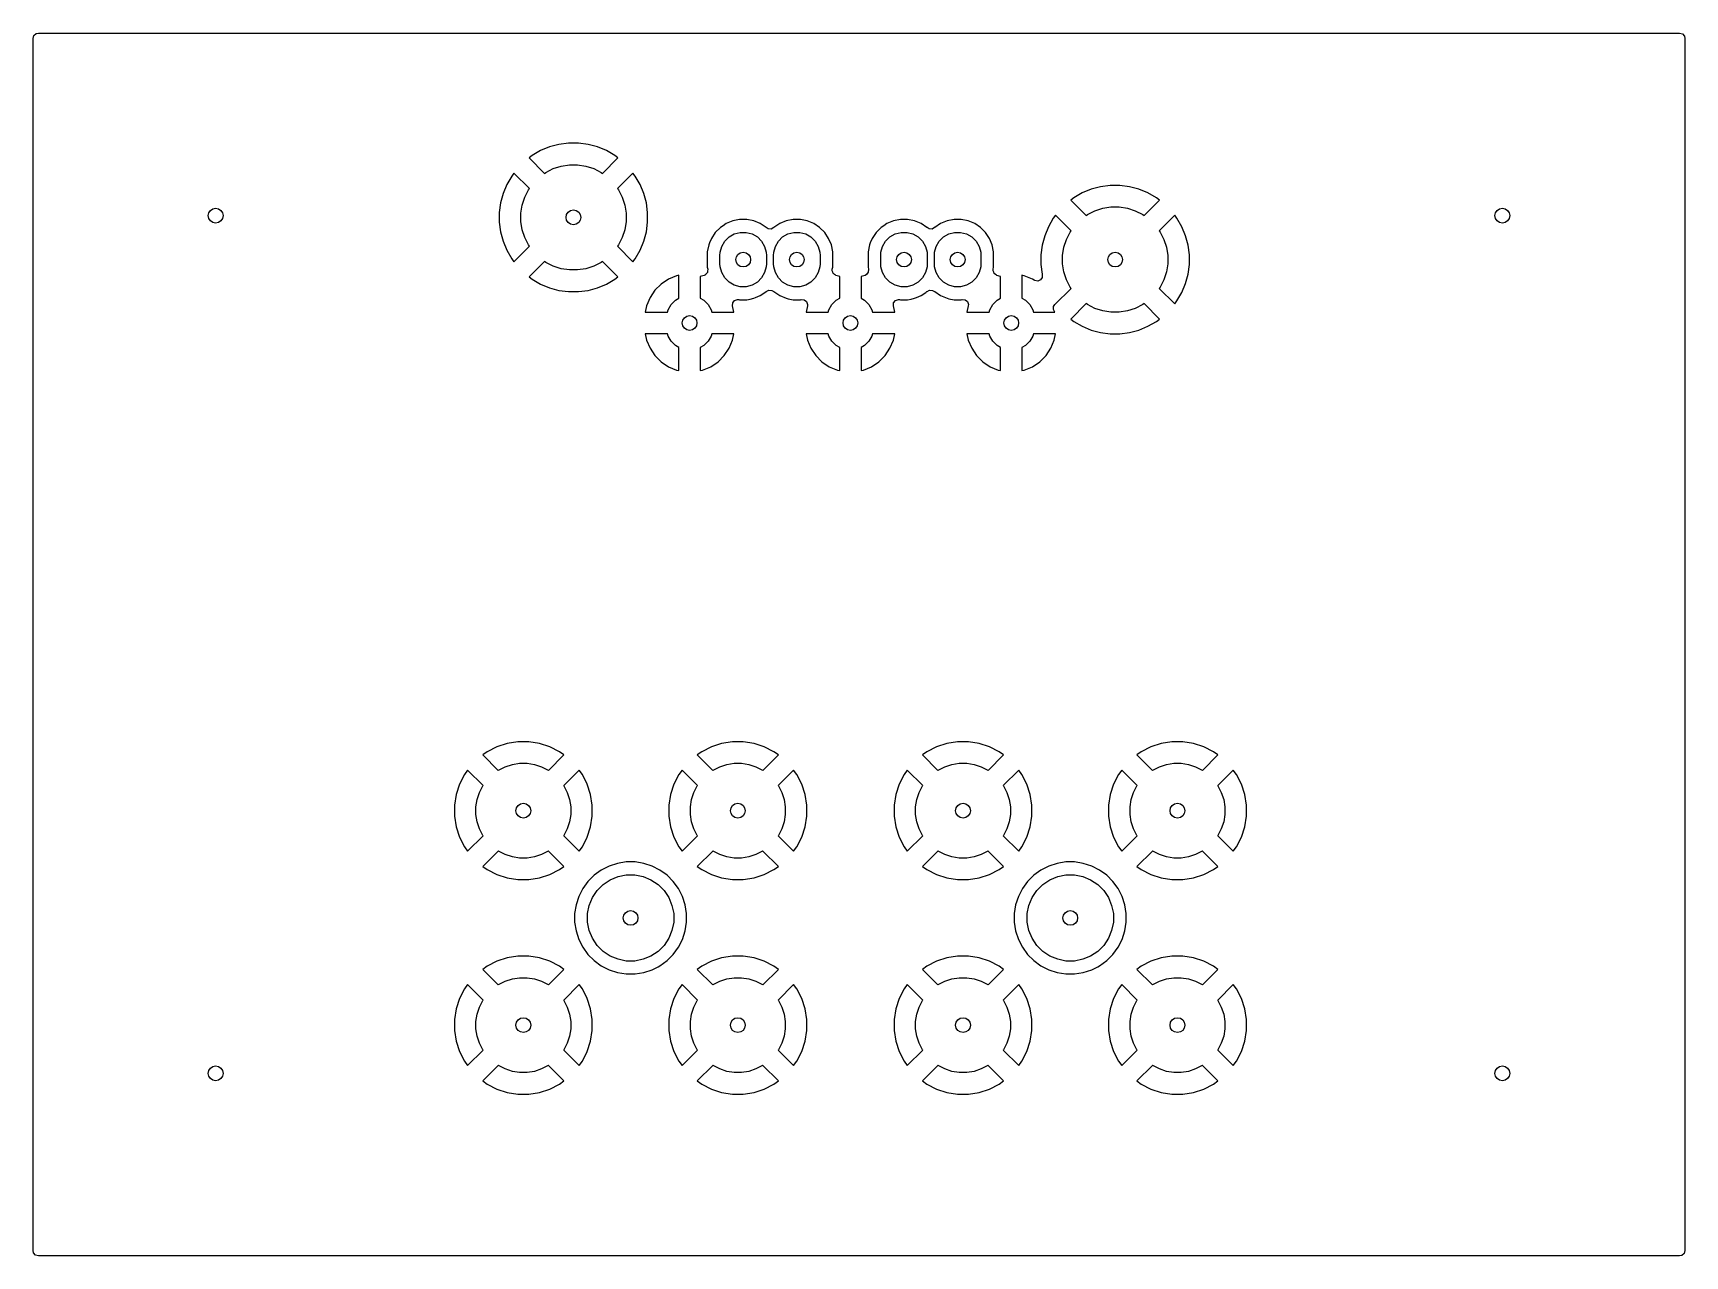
# Model space of a CAD drawing. Extents: x 0.03 to 1.57, y 0.03 to 1.17.
import ezdxf

# ---------------------------------------------------------------- set-up
doc = ezdxf.new("R2010")
doc.units = 0
doc.header["$MEASUREMENT"] = 0
doc.layers.add('BLACK', color=7, linetype='CONTINUOUS')

msp = doc.modelspace()

# ---------------------------------------------------------------- linework, layer by layer
at = {"layer": 'BLACK', "linetype": 'CONTINUOUS'}
for p, q in [((0.0297, 1.1653), (0.0305, 1.168)), ((0.0297, 1.0029), (0.0297, 1.1653)), ((0.0305, 1.168), (0.0326, 1.1698)), ((0.0326, 1.1698), (0.0347, 1.1703)), ((0.0347, 1.1703), (1.5653, 1.1703)), ((1.5653, 1.1703), (1.568, 1.1695)), ((1.568, 1.1695), (1.5698, 1.1674)), ((1.5698, 1.1674), (1.5703, 1.1653)), ((1.5703, 1.1653), (1.5703, 0.0347)), ((0.5114, 1.0641), (0.5031, 1.0606)), ((0.5202, 1.0664), (0.5114, 1.0641)), ((0.5114, 1.0641), (0.5114, 1.0641)), ((0.5292, 1.0676), (0.5202, 1.0664)), ((0.5383, 1.0676), (0.5292, 1.0676)), ((0.5292, 1.0676), (0.5292, 1.0676)), ((0.5473, 1.0664), (0.5383, 1.0676)), ((0.5383, 1.0676), (0.5383, 1.0676)), ((0.556, 1.0641), (0.5473, 1.0664)), ((0.5644, 1.0606), (0.556, 1.0641)), ((0.556, 1.0641), (0.556, 1.0641)), ((0.4952, 1.056), (0.4924, 1.0539)), ((0.4924, 1.0539), (0.4924, 1.0539)), ((0.4924, 1.0539), (0.5068, 1.0394)), ((0.5031, 1.0606), (0.4952, 1.056)), ((0.4952, 1.056), (0.4952, 1.056)), ((0.5031, 1.0606), (0.5031, 1.0606)), ((0.5607, 1.0394), (0.5751, 1.0539)), ((0.5723, 1.056), (0.5644, 1.0606)), ((0.5644, 1.0606), (0.5644, 1.0606)), ((0.5751, 1.0539), (0.5723, 1.056)), ((0.5723, 1.056), (0.5723, 1.056)), ((0.4761, 1.0369), (0.4715, 1.029)), ((0.4782, 1.0397), (0.4761, 1.0369)), ((0.4761, 1.0369), (0.4761, 1.0369)), ((0.4927, 1.0253), (0.4782, 1.0397)), ((0.4782, 1.0397), (0.4782, 1.0397)), ((0.5068, 1.0394), (0.508, 1.0403)), ((0.508, 1.0403), (0.5149, 1.0438)), ((0.5149, 1.0438), (0.5222, 1.0462)), ((0.5222, 1.0462), (0.5299, 1.0474)), ((0.5299, 1.0474), (0.5376, 1.0474)), ((0.5376, 1.0474), (0.5452, 1.0462)), ((0.5452, 1.0462), (0.5526, 1.0438)), ((0.5526, 1.0438), (0.5594, 1.0403)), ((0.5594, 1.0403), (0.5607, 1.0394)), ((0.5892, 1.0397), (0.5748, 1.0253)), ((0.5914, 1.0369), (0.5892, 1.0397)), ((0.5959, 1.029), (0.5914, 1.0369)), ((0.5914, 1.0369), (0.5914, 1.0369)), ((0.4681, 1.0207), (0.4657, 1.0119)), ((0.4715, 1.029), (0.4681, 1.0207)), ((0.4681, 1.0207), (0.4681, 1.0207)), ((0.4715, 1.029), (0.4715, 1.029)), ((0.4859, 1.0099), (0.4883, 1.0172)), ((0.4883, 1.0172), (0.4918, 1.0241)), ((0.4918, 1.0241), (0.4927, 1.0253)), ((0.5748, 1.0253), (0.5757, 1.0241)), ((0.5757, 1.0241), (0.5792, 1.0172)), ((0.5792, 1.0172), (0.5816, 1.0099)), ((0.5994, 1.0207), (0.5959, 1.029)), ((0.5959, 1.029), (0.5959, 1.029)), ((0.6018, 1.0119), (0.5994, 1.0207)), ((0.5994, 1.0207), (0.5994, 1.0207)), ((1.0082, 1.0212), (1.0003, 1.0167)), ((1.0166, 1.0247), (1.0082, 1.0212)), ((1.0082, 1.0212), (1.0082, 1.0212)), ((1.0253, 1.027), (1.0166, 1.0247)), ((1.0166, 1.0247), (1.0166, 1.0247)), ((1.0343, 1.0282), (1.0253, 1.027)), ((1.0434, 1.0282), (1.0343, 1.0282)), ((1.0343, 1.0282), (1.0343, 1.0282)), ((1.0524, 1.027), (1.0434, 1.0282)), ((1.0434, 1.0282), (1.0434, 1.0282)), ((1.0611, 1.0247), (1.0524, 1.027)), ((1.0695, 1.0212), (1.0611, 1.0247)), ((1.0611, 1.0247), (1.0611, 1.0247)), ((1.0774, 1.0167), (1.0695, 1.0212)), ((1.0695, 1.0212), (1.0695, 1.0212)), ((0.0297, 0.9099), (0.0297, 1.0029)), ((0.4657, 1.0119), (0.4645, 1.0029)), ((0.4645, 1.0029), (0.4645, 0.9938)), ((0.4847, 1.0022), (0.4859, 1.0099)), ((0.4847, 0.9945), (0.4847, 1.0022)), ((0.5816, 1.0099), (0.5828, 1.0022)), ((0.5828, 1.0022), (0.5828, 0.9945)), ((0.6029, 1.0029), (0.6018, 1.0119)), ((0.6029, 0.9938), (0.6029, 1.0029)), ((0.6029, 1.0029), (0.6029, 1.0029)), ((1.0003, 1.0167), (0.9975, 1.0145)), ((0.9975, 1.0145), (0.9975, 1.0145)), ((0.9975, 1.0145), (1.0119, 1.0001)), ((1.0003, 1.0167), (1.0003, 1.0167)), ((1.0131, 1.001), (1.02, 1.0045)), ((1.02, 1.0045), (1.0274, 1.0069)), ((1.0274, 1.0069), (1.035, 1.0081)), ((1.035, 1.0081), (1.0427, 1.0081)), ((1.0427, 1.0081), (1.0503, 1.0069)), ((1.0503, 1.0069), (1.0577, 1.0045)), ((1.0577, 1.0045), (1.0646, 1.001)), ((1.0658, 1.0001), (1.0802, 1.0145)), ((1.0802, 1.0145), (1.0774, 1.0167)), ((1.0774, 1.0167), (1.0774, 1.0167)), ((0.4645, 0.9938), (0.4657, 0.9848)), ((0.4859, 0.9869), (0.4847, 0.9945)), ((0.4883, 0.9795), (0.4859, 0.9869)), ((0.5816, 0.9869), (0.5792, 0.9795)), ((0.5828, 0.9945), (0.5816, 0.9869)), ((0.6018, 0.9848), (0.6029, 0.9938)), ((0.6029, 0.9938), (0.6029, 0.9938)), ((0.6707, 0.9889), (0.666, 0.9843)), ((0.6732, 0.9906), (0.6707, 0.9889)), ((0.6707, 0.9889), (0.6707, 0.9889)), ((0.6761, 0.9926), (0.6732, 0.9906)), ((0.6822, 0.9951), (0.6761, 0.9926)), ((0.6887, 0.9964), (0.6822, 0.9951)), ((0.6953, 0.9964), (0.6887, 0.9964)), ((0.7018, 0.9951), (0.6953, 0.9964)), ((0.7079, 0.9926), (0.7018, 0.9951)), ((0.7133, 0.9889), (0.7079, 0.9926)), ((0.7135, 0.9888), (0.7133, 0.9889)), ((0.7153, 0.9877), (0.7135, 0.9888)), ((0.7181, 0.9875), (0.7153, 0.9877)), ((0.7205, 0.9888), (0.7181, 0.9875)), ((0.7207, 0.9889), (0.7205, 0.9888)), ((0.7261, 0.9926), (0.7207, 0.9889)), ((0.7322, 0.9951), (0.7261, 0.9926)), ((0.7387, 0.9964), (0.7322, 0.9951)), ((0.7453, 0.9964), (0.7387, 0.9964)), ((0.7518, 0.9951), (0.7453, 0.9964)), ((0.7579, 0.9926), (0.7518, 0.9951)), ((0.7633, 0.9889), (0.7579, 0.9926)), ((0.768, 0.9843), (0.7633, 0.9889)), ((0.8207, 0.9889), (0.816, 0.9843)), ((0.8232, 0.9906), (0.8207, 0.9889)), ((0.8207, 0.9889), (0.8207, 0.9889)), ((0.8261, 0.9926), (0.8232, 0.9906)), ((0.8322, 0.9951), (0.8261, 0.9926)), ((0.8387, 0.9964), (0.8322, 0.9951)), ((0.8453, 0.9964), (0.8387, 0.9964)), ((0.8518, 0.9951), (0.8453, 0.9964)), ((0.8579, 0.9926), (0.8518, 0.9951)), ((0.8633, 0.9889), (0.8579, 0.9926)), ((0.8635, 0.9888), (0.8633, 0.9889)), ((0.8653, 0.9877), (0.8635, 0.9888)), ((0.8681, 0.9875), (0.8653, 0.9877)), ((0.8705, 0.9888), (0.8681, 0.9875)), ((0.8707, 0.9889), (0.8705, 0.9888)), ((0.8761, 0.9926), (0.8707, 0.9889)), ((0.8822, 0.9951), (0.8761, 0.9926)), ((0.8887, 0.9964), (0.8822, 0.9951)), ((0.8953, 0.9964), (0.8887, 0.9964)), ((0.9018, 0.9951), (0.8953, 0.9964)), ((0.9079, 0.9926), (0.9018, 0.9951)), ((0.9133, 0.9889), (0.9079, 0.9926)), ((0.918, 0.9843), (0.9133, 0.9889)), ((0.9766, 0.9897), (0.9732, 0.9813)), ((0.9812, 0.9975), (0.9766, 0.9897)), ((0.9766, 0.9897), (0.9766, 0.9897)), ((0.9833, 1.0004), (0.9812, 0.9975)), ((0.9812, 0.9975), (0.9812, 0.9975)), ((0.9978, 0.9859), (0.9833, 1.0004)), ((0.9833, 1.0004), (0.9833, 1.0004)), ((1.0119, 1.0001), (1.0131, 1.001)), ((1.0646, 1.001), (1.0658, 1.0001)), ((1.0944, 1.0004), (1.0799, 0.9859)), ((1.0965, 0.9975), (1.0944, 1.0004)), ((1.1011, 0.9897), (1.0965, 0.9975)), ((1.0965, 0.9975), (1.0965, 0.9975)), ((1.1045, 0.9813), (1.1011, 0.9897)), ((1.1011, 0.9897), (1.1011, 0.9897)), ((0.4657, 0.9848), (0.4681, 0.9761)), ((0.4681, 0.9761), (0.4681, 0.9761)), ((0.4681, 0.9761), (0.4715, 0.9677)), ((0.4782, 0.957), (0.4927, 0.9714)), ((0.4918, 0.9727), (0.4883, 0.9795)), ((0.4927, 0.9714), (0.4918, 0.9727)), ((0.5757, 0.9727), (0.5748, 0.9714)), ((0.5748, 0.9714), (0.5892, 0.957)), ((0.5792, 0.9795), (0.5757, 0.9727)), ((0.5959, 0.9677), (0.5994, 0.9761)), ((0.5994, 0.9761), (0.6018, 0.9848)), ((0.5994, 0.9761), (0.5994, 0.9761)), ((0.6598, 0.9727), (0.6585, 0.9662)), ((0.6605, 0.9745), (0.6598, 0.9727)), ((0.6623, 0.9788), (0.6605, 0.9745)), ((0.666, 0.9843), (0.6623, 0.9788)), ((0.666, 0.9843), (0.666, 0.9843)), ((0.6705, 0.9658), (0.672, 0.9712)), ((0.672, 0.9712), (0.6748, 0.9761)), ((0.6748, 0.9761), (0.6788, 0.9801)), ((0.6788, 0.9801), (0.6837, 0.9829)), ((0.6837, 0.9829), (0.6892, 0.9844)), ((0.6892, 0.9844), (0.6948, 0.9844)), ((0.6948, 0.9844), (0.7003, 0.9829)), ((0.7003, 0.9829), (0.7052, 0.9801)), ((0.7052, 0.9801), (0.7092, 0.9761)), ((0.7092, 0.9761), (0.712, 0.9712)), ((0.712, 0.9712), (0.7135, 0.9658)), ((0.7205, 0.9658), (0.722, 0.9712)), ((0.722, 0.9712), (0.7248, 0.9761)), ((0.7248, 0.9761), (0.7288, 0.9801)), ((0.7288, 0.9801), (0.7337, 0.9829)), ((0.7337, 0.9829), (0.7392, 0.9844)), ((0.7392, 0.9844), (0.7448, 0.9844)), ((0.7448, 0.9844), (0.7503, 0.9829)), ((0.7503, 0.9829), (0.7552, 0.9801)), ((0.7552, 0.9801), (0.7592, 0.9761)), ((0.7592, 0.9761), (0.762, 0.9712)), ((0.762, 0.9712), (0.7635, 0.9658)), ((0.7717, 0.9788), (0.768, 0.9843)), ((0.7742, 0.9727), (0.7717, 0.9788)), ((0.7755, 0.9662), (0.7742, 0.9727)), ((0.8098, 0.9727), (0.8085, 0.9662)), ((0.8105, 0.9745), (0.8098, 0.9727)), ((0.8123, 0.9788), (0.8105, 0.9745)), ((0.816, 0.9843), (0.8123, 0.9788)), ((0.816, 0.9843), (0.816, 0.9843)), ((0.8205, 0.9658), (0.822, 0.9712)), ((0.822, 0.9712), (0.8248, 0.9761)), ((0.8248, 0.9761), (0.8288, 0.9801)), ((0.8288, 0.9801), (0.8337, 0.9829)), ((0.8337, 0.9829), (0.8392, 0.9844)), ((0.8392, 0.9844), (0.8448, 0.9844)), ((0.8448, 0.9844), (0.8503, 0.9829)), ((0.8503, 0.9829), (0.8552, 0.9801)), ((0.8552, 0.9801), (0.8592, 0.9761)), ((0.8592, 0.9761), (0.862, 0.9712)), ((0.862, 0.9712), (0.8635, 0.9658)), ((0.8705, 0.9658), (0.872, 0.9712)), ((0.872, 0.9712), (0.8748, 0.9761)), ((0.8748, 0.9761), (0.8788, 0.9801)), ((0.8788, 0.9801), (0.8837, 0.9829)), ((0.8837, 0.9829), (0.8892, 0.9844)), ((0.8892, 0.9844), (0.8948, 0.9844)), ((0.8948, 0.9844), (0.9003, 0.9829)), ((0.9003, 0.9829), (0.9052, 0.9801)), ((0.9052, 0.9801), (0.9092, 0.9761)), ((0.9092, 0.9761), (0.912, 0.9712)), ((0.912, 0.9712), (0.9135, 0.9658)), ((0.9217, 0.9788), (0.918, 0.9843)), ((0.9242, 0.9727), (0.9217, 0.9788)), ((0.9255, 0.9662), (0.9242, 0.9727)), ((0.9708, 0.9725), (0.9696, 0.9635)), ((0.9732, 0.9813), (0.9708, 0.9725)), ((0.9732, 0.9813), (0.9732, 0.9813)), ((0.991, 0.9705), (0.9934, 0.9778)), ((0.9934, 0.9778), (0.9969, 0.9847)), ((0.9969, 0.9847), (0.9978, 0.9859)), ((1.0799, 0.9859), (1.0808, 0.9847)), ((1.0808, 0.9847), (1.0843, 0.9778)), ((1.0843, 0.9778), (1.0867, 0.9705)), ((1.1069, 0.9725), (1.1045, 0.9813)), ((1.1045, 0.9813), (1.1045, 0.9813)), ((1.1081, 0.9635), (1.1069, 0.9725)), ((0.4715, 0.9677), (0.4715, 0.9677)), ((0.4715, 0.9677), (0.4761, 0.9598)), ((0.4761, 0.9598), (0.4782, 0.957)), ((0.5068, 0.9573), (0.4924, 0.9429)), ((0.508, 0.9564), (0.5068, 0.9573)), ((0.5149, 0.9529), (0.508, 0.9564)), ((0.5594, 0.9564), (0.5526, 0.9529)), ((0.5607, 0.9573), (0.5594, 0.9564)), ((0.5751, 0.9429), (0.5607, 0.9573)), ((0.5892, 0.957), (0.5914, 0.9598)), ((0.5892, 0.957), (0.5892, 0.957)), ((0.5914, 0.9598), (0.5959, 0.9677)), ((0.5914, 0.9598), (0.5914, 0.9598)), ((0.5959, 0.9677), (0.5959, 0.9677)), ((0.6585, 0.9662), (0.6585, 0.9518)), ((0.6703, 0.9629), (0.6705, 0.9658)), ((0.6703, 0.9551), (0.6703, 0.9629)), ((0.7135, 0.9658), (0.7137, 0.9629)), ((0.7137, 0.9629), (0.7137, 0.9551)), ((0.7203, 0.9629), (0.7205, 0.9658)), ((0.7203, 0.9551), (0.7203, 0.9629)), ((0.7635, 0.9658), (0.7637, 0.9629)), ((0.7637, 0.9629), (0.7637, 0.9551)), ((0.7755, 0.9518), (0.7755, 0.9662)), ((0.8085, 0.9662), (0.8085, 0.9518)), ((0.8203, 0.9629), (0.8205, 0.9658)), ((0.8203, 0.9551), (0.8203, 0.9629)), ((0.8635, 0.9658), (0.8637, 0.9629)), ((0.8637, 0.9629), (0.8637, 0.9551)), ((0.8703, 0.9629), (0.8705, 0.9658)), ((0.8703, 0.9551), (0.8703, 0.9629)), ((0.9135, 0.9658), (0.9137, 0.9629)), ((0.9137, 0.9629), (0.9137, 0.9551)), ((0.9255, 0.9518), (0.9255, 0.9662)), ((0.9696, 0.9635), (0.9696, 0.9545)), ((0.9898, 0.9629), (0.991, 0.9705)), ((0.9898, 0.9551), (0.9898, 0.9629)), ((1.0867, 0.9705), (1.0879, 0.9629)), ((1.0879, 0.9629), (1.0879, 0.9551)), ((1.1081, 0.9545), (1.1081, 0.9635)), ((1.1081, 0.9635), (1.1081, 0.9635)), ((0.4924, 0.9429), (0.4952, 0.9407)), ((0.4952, 0.9407), (0.5031, 0.9362)), ((0.5222, 0.9505), (0.5149, 0.9529)), ((0.5299, 0.9493), (0.5222, 0.9505)), ((0.5376, 0.9493), (0.5299, 0.9493)), ((0.5452, 0.9505), (0.5376, 0.9493)), ((0.5526, 0.9529), (0.5452, 0.9505)), ((0.5644, 0.9362), (0.5723, 0.9407)), ((0.5723, 0.9407), (0.5751, 0.9429)), ((0.5723, 0.9407), (0.5723, 0.9407)), ((0.5751, 0.9429), (0.5751, 0.9429)), ((0.6223, 0.9408), (0.6154, 0.9362)), ((0.6298, 0.9439), (0.6223, 0.9408)), ((0.6298, 0.9439), (0.6298, 0.9439)), ((0.632, 0.9444), (0.6298, 0.9439)), ((0.632, 0.9229), (0.632, 0.9444)), ((0.6556, 0.9443), (0.652, 0.9431)), ((0.652, 0.9431), (0.652, 0.9229)), ((0.6568, 0.9449), (0.6556, 0.9443)), ((0.6569, 0.945), (0.6568, 0.9449)), ((0.6577, 0.9461), (0.6569, 0.945)), ((0.6569, 0.945), (0.6569, 0.945)), ((0.6586, 0.9471), (0.6577, 0.9461)), ((0.6585, 0.9518), (0.6589, 0.95)), ((0.6587, 0.9486), (0.6586, 0.9472)), ((0.6586, 0.9472), (0.6586, 0.9472)), ((0.6586, 0.9472), (0.6586, 0.9471)), ((0.6589, 0.9499), (0.6587, 0.9486)), ((0.6589, 0.95), (0.6589, 0.9499)), ((0.6589, 0.9499), (0.6589, 0.9499)), ((0.6705, 0.9522), (0.6703, 0.9551)), ((0.672, 0.9468), (0.6705, 0.9522)), ((0.6748, 0.9419), (0.672, 0.9468)), ((0.6788, 0.9379), (0.6748, 0.9419)), ((0.7092, 0.9419), (0.7052, 0.9379)), ((0.712, 0.9468), (0.7092, 0.9419)), ((0.7135, 0.9522), (0.712, 0.9468)), ((0.7137, 0.9551), (0.7135, 0.9522)), ((0.7205, 0.9522), (0.7203, 0.9551)), ((0.722, 0.9468), (0.7205, 0.9522)), ((0.7248, 0.9419), (0.722, 0.9468)), ((0.7288, 0.9379), (0.7248, 0.9419)), ((0.7592, 0.9419), (0.7552, 0.9379)), ((0.762, 0.9468), (0.7592, 0.9419)), ((0.7635, 0.9522), (0.762, 0.9468)), ((0.7637, 0.9551), (0.7635, 0.9522)), ((0.775, 0.9488), (0.7751, 0.95)), ((0.7751, 0.9486), (0.775, 0.9488)), ((0.7751, 0.95), (0.7755, 0.9518)), ((0.7751, 0.9485), (0.7751, 0.9486)), ((0.7756, 0.9473), (0.7751, 0.9485)), ((0.776, 0.9461), (0.7756, 0.9473)), ((0.7761, 0.946), (0.776, 0.9461)), ((0.7761, 0.9459), (0.7761, 0.946)), ((0.7772, 0.9452), (0.7761, 0.9459)), ((0.7782, 0.9444), (0.7772, 0.9452)), ((0.7783, 0.9444), (0.7782, 0.9444)), ((0.7784, 0.9443), (0.7783, 0.9444)), ((0.782, 0.9431), (0.7784, 0.9443)), ((0.782, 0.9229), (0.782, 0.9431)), ((0.8056, 0.9443), (0.802, 0.9431)), ((0.802, 0.9431), (0.802, 0.9229)), ((0.8069, 0.945), (0.8056, 0.9443)), ((0.8086, 0.9472), (0.8069, 0.945)), ((0.8085, 0.9518), (0.8089, 0.95)), ((0.8089, 0.95), (0.8086, 0.9472)), ((0.8205, 0.9522), (0.8203, 0.9551)), ((0.822, 0.9468), (0.8205, 0.9522)), ((0.8248, 0.9419), (0.822, 0.9468)), ((0.8288, 0.9379), (0.8248, 0.9419)), ((0.8592, 0.9419), (0.8552, 0.9379)), ((0.862, 0.9468), (0.8592, 0.9419)), ((0.8635, 0.9522), (0.862, 0.9468)), ((0.8637, 0.9551), (0.8635, 0.9522)), ((0.8705, 0.9522), (0.8703, 0.9551)), ((0.872, 0.9468), (0.8705, 0.9522)), ((0.8748, 0.9419), (0.872, 0.9468)), ((0.8788, 0.9379), (0.8748, 0.9419)), ((0.9092, 0.9419), (0.9052, 0.9379)), ((0.912, 0.9468), (0.9092, 0.9419)), ((0.9135, 0.9522), (0.912, 0.9468)), ((0.9137, 0.9551), (0.9135, 0.9522)), ((0.925, 0.9488), (0.9251, 0.95)), ((0.9251, 0.9486), (0.925, 0.9488)), ((0.9251, 0.95), (0.9255, 0.9518)), ((0.9251, 0.9485), (0.9251, 0.9486)), ((0.9256, 0.9473), (0.9251, 0.9485)), ((0.926, 0.9461), (0.9256, 0.9473)), ((0.9261, 0.946), (0.926, 0.9461)), ((0.9261, 0.9459), (0.9261, 0.946)), ((0.9272, 0.9452), (0.9261, 0.9459)), ((0.9282, 0.9444), (0.9272, 0.9452)), ((0.9283, 0.9444), (0.9282, 0.9444)), ((0.9284, 0.9443), (0.9283, 0.9444)), ((0.932, 0.9431), (0.9284, 0.9443)), ((0.932, 0.9229), (0.932, 0.9431)), ((0.9541, 0.9439), (0.952, 0.9444)), ((0.952, 0.9444), (0.952, 0.9229)), ((0.9541, 0.9439), (0.9541, 0.9439)), ((0.9617, 0.9408), (0.9541, 0.9439)), ((0.9634, 0.9397), (0.9617, 0.9408)), ((0.9693, 0.94), (0.9667, 0.9389)), ((0.9709, 0.9423), (0.9693, 0.94)), ((0.9696, 0.9545), (0.9708, 0.9455)), ((0.9708, 0.9455), (0.9708, 0.9455)), ((0.9708, 0.9455), (0.9709, 0.9451)), ((0.9709, 0.9451), (0.9709, 0.9423)), ((0.991, 0.9475), (0.9898, 0.9551)), ((0.9934, 0.9402), (0.991, 0.9475)), ((0.9969, 0.9333), (0.9934, 0.9402)), ((1.0843, 0.9402), (1.0808, 0.9333)), ((1.0867, 0.9475), (1.0843, 0.9402)), ((1.0879, 0.9551), (1.0867, 0.9475)), ((1.1045, 0.9367), (1.1069, 0.9455)), ((1.1069, 0.9455), (1.1081, 0.9545)), ((1.1081, 0.9545), (1.1081, 0.9545)), ((0.5031, 0.9362), (0.5031, 0.9362)), ((0.5031, 0.9362), (0.5114, 0.9327)), ((0.5114, 0.9327), (0.5114, 0.9327)), ((0.5114, 0.9327), (0.5202, 0.9303)), ((0.5202, 0.9303), (0.5292, 0.9292)), ((0.5292, 0.9292), (0.5383, 0.9292)), ((0.5383, 0.9292), (0.5473, 0.9303)), ((0.5473, 0.9303), (0.556, 0.9327)), ((0.556, 0.9327), (0.5644, 0.9362)), ((0.556, 0.9327), (0.556, 0.9327)), ((0.5644, 0.9362), (0.5644, 0.9362)), ((0.6096, 0.9304), (0.6051, 0.9236)), ((0.6154, 0.9362), (0.6096, 0.9304)), ((0.6096, 0.9304), (0.6096, 0.9304)), ((0.6154, 0.9362), (0.6154, 0.9362)), ((0.6837, 0.9351), (0.6788, 0.9379)), ((0.6892, 0.9336), (0.6837, 0.9351)), ((0.6948, 0.9336), (0.6892, 0.9336)), ((0.7003, 0.9351), (0.6948, 0.9336)), ((0.7052, 0.9379), (0.7003, 0.9351)), ((0.7036, 0.9236), (0.7079, 0.9254)), ((0.7079, 0.9254), (0.7122, 0.9283)), ((0.7122, 0.9283), (0.7133, 0.9291)), ((0.7133, 0.9291), (0.7135, 0.9292)), ((0.7133, 0.9291), (0.7133, 0.9291)), ((0.7135, 0.9292), (0.7159, 0.9305)), ((0.7159, 0.9305), (0.7187, 0.9303)), ((0.7187, 0.9303), (0.7205, 0.9292)), ((0.7205, 0.9292), (0.7207, 0.9291)), ((0.7207, 0.9291), (0.7207, 0.9291)), ((0.7207, 0.9291), (0.7261, 0.9254)), ((0.7261, 0.9254), (0.7322, 0.9229)), ((0.7337, 0.9351), (0.7288, 0.9379)), ((0.7392, 0.9336), (0.7337, 0.9351)), ((0.7448, 0.9336), (0.7392, 0.9336)), ((0.7503, 0.9351), (0.7448, 0.9336)), ((0.7552, 0.9379), (0.7503, 0.9351)), ((0.8337, 0.9351), (0.8288, 0.9379)), ((0.8392, 0.9336), (0.8337, 0.9351)), ((0.8448, 0.9336), (0.8392, 0.9336)), ((0.8503, 0.9351), (0.8448, 0.9336)), ((0.8552, 0.9379), (0.8503, 0.9351)), ((0.8536, 0.9236), (0.8579, 0.9254)), ((0.8579, 0.9254), (0.8622, 0.9283)), ((0.8622, 0.9283), (0.8633, 0.9291)), ((0.8633, 0.9291), (0.8635, 0.9292)), ((0.8633, 0.9291), (0.8633, 0.9291)), ((0.8635, 0.9292), (0.8659, 0.9305)), ((0.8659, 0.9305), (0.8687, 0.9303)), ((0.8687, 0.9303), (0.8705, 0.9292)), ((0.8705, 0.9292), (0.8707, 0.9291)), ((0.8707, 0.9291), (0.8707, 0.9291)), ((0.8707, 0.9291), (0.8761, 0.9254)), ((0.8761, 0.9254), (0.8822, 0.9229)), ((0.8837, 0.9351), (0.8788, 0.9379)), ((0.8892, 0.9336), (0.8837, 0.9351)), ((0.8948, 0.9336), (0.8892, 0.9336)), ((0.9003, 0.9351), (0.8948, 0.9336)), ((0.9052, 0.9379), (0.9003, 0.9351)), ((0.964, 0.9394), (0.9634, 0.9397)), ((0.9667, 0.9389), (0.964, 0.9394)), ((0.9827, 0.917), (0.9978, 0.9321)), ((0.9978, 0.9321), (0.9969, 0.9333)), ((1.0808, 0.9333), (1.0799, 0.9321)), ((1.0799, 0.9321), (1.0944, 0.9176)), ((1.0965, 0.9205), (1.1011, 0.9283)), ((1.1011, 0.9283), (1.1045, 0.9367)), ((1.1011, 0.9283), (1.1011, 0.9283)), ((1.1045, 0.9367), (1.1045, 0.9367)), ((0.0297, 0.4501), (0.0297, 0.9099)), ((0.6019, 0.916), (0.6007, 0.9099)), ((0.6007, 0.9099), (0.6214, 0.9099)), ((0.6051, 0.9236), (0.6019, 0.916)), ((0.6019, 0.916), (0.6019, 0.916)), ((0.6214, 0.9099), (0.622, 0.9122)), ((0.622, 0.9122), (0.6248, 0.9171)), ((0.6248, 0.9171), (0.6288, 0.9211)), ((0.6288, 0.9211), (0.632, 0.9229)), ((0.652, 0.9229), (0.6552, 0.9211)), ((0.6552, 0.9211), (0.6592, 0.9171)), ((0.6592, 0.9171), (0.662, 0.9122)), ((0.662, 0.9122), (0.6626, 0.9099)), ((0.6626, 0.9099), (0.6833, 0.9099)), ((0.6821, 0.9159), (0.6823, 0.9187)), ((0.6833, 0.9099), (0.6821, 0.9159)), ((0.6823, 0.9187), (0.684, 0.9209)), ((0.684, 0.9209), (0.6867, 0.9218)), ((0.6867, 0.9218), (0.6879, 0.9217)), ((0.6879, 0.9217), (0.6887, 0.9216)), ((0.6887, 0.9216), (0.6887, 0.9216)), ((0.6887, 0.9216), (0.6953, 0.9216)), ((0.6953, 0.9216), (0.6985, 0.9222)), ((0.6985, 0.9222), (0.7018, 0.9229)), ((0.7018, 0.9229), (0.7036, 0.9236)), ((0.7018, 0.9229), (0.7018, 0.9229)), ((0.7018, 0.9229), (0.7018, 0.9229)), ((0.7322, 0.9229), (0.7322, 0.9229)), ((0.7322, 0.9229), (0.7322, 0.9229)), ((0.7322, 0.9229), (0.7339, 0.9225)), ((0.7339, 0.9225), (0.7387, 0.9216)), ((0.7387, 0.9216), (0.7387, 0.9216)), ((0.7387, 0.9216), (0.7453, 0.9216)), ((0.7453, 0.9216), (0.7461, 0.9217)), ((0.7461, 0.9217), (0.7489, 0.9215)), ((0.7489, 0.9215), (0.7511, 0.9198)), ((0.7519, 0.9159), (0.7507, 0.9099)), ((0.7507, 0.9099), (0.7714, 0.9099)), ((0.7511, 0.9198), (0.752, 0.9171)), ((0.752, 0.9171), (0.7519, 0.9159)), ((0.7714, 0.9099), (0.772, 0.9122)), ((0.772, 0.9122), (0.7748, 0.9171)), ((0.7748, 0.9171), (0.7788, 0.9211)), ((0.7788, 0.9211), (0.782, 0.9229)), ((0.802, 0.9229), (0.8052, 0.9211)), ((0.8052, 0.9211), (0.8092, 0.9171)), ((0.8092, 0.9171), (0.812, 0.9122)), ((0.812, 0.9122), (0.8126, 0.9099)), ((0.8126, 0.9099), (0.8333, 0.9099)), ((0.8321, 0.9159), (0.8323, 0.9187)), ((0.8333, 0.9099), (0.8321, 0.9159)), ((0.8323, 0.9187), (0.834, 0.9209)), ((0.834, 0.9209), (0.8367, 0.9218)), ((0.8367, 0.9218), (0.8379, 0.9217)), ((0.8379, 0.9217), (0.8387, 0.9216)), ((0.8387, 0.9216), (0.8387, 0.9216)), ((0.8387, 0.9216), (0.8453, 0.9216)), ((0.8453, 0.9216), (0.8485, 0.9222)), ((0.8485, 0.9222), (0.8518, 0.9229)), ((0.8518, 0.9229), (0.8536, 0.9236)), ((0.8518, 0.9229), (0.8518, 0.9229)), ((0.8518, 0.9229), (0.8518, 0.9229)), ((0.8822, 0.9229), (0.8822, 0.9229)), ((0.8822, 0.9229), (0.8822, 0.9229)), ((0.8822, 0.9229), (0.8839, 0.9225)), ((0.8839, 0.9225), (0.8887, 0.9216)), ((0.8887, 0.9216), (0.8887, 0.9216)), ((0.8887, 0.9216), (0.8953, 0.9216)), ((0.8953, 0.9216), (0.8961, 0.9217)), ((0.8961, 0.9217), (0.8989, 0.9215)), ((0.8989, 0.9215), (0.9011, 0.9198)), ((0.9019, 0.9159), (0.9007, 0.9099)), ((0.9007, 0.9099), (0.9214, 0.9099)), ((0.9011, 0.9198), (0.902, 0.9171)), ((0.902, 0.9171), (0.9019, 0.9159)), ((0.9214, 0.9099), (0.922, 0.9122)), ((0.922, 0.9122), (0.9248, 0.9171)), ((0.9248, 0.9171), (0.9288, 0.9211)), ((0.9288, 0.9211), (0.932, 0.9229)), ((0.952, 0.9229), (0.9552, 0.9211)), ((0.9552, 0.9211), (0.9592, 0.9171)), ((0.9592, 0.9171), (0.962, 0.9122)), ((0.962, 0.9122), (0.9626, 0.9099)), ((0.9626, 0.9099), (0.9827, 0.9099)), ((0.9813, 0.9124), (0.9815, 0.9152)), ((0.9827, 0.9099), (0.9813, 0.9124)), ((0.9815, 0.9152), (0.9827, 0.917)), ((0.9827, 0.9099), (0.9827, 0.9099)), ((1.0119, 0.9179), (0.9975, 0.9035)), ((1.0131, 0.917), (1.0119, 0.9179)), ((1.02, 0.9135), (1.0131, 0.917)), ((1.0274, 0.9111), (1.02, 0.9135)), ((1.035, 0.9099), (1.0274, 0.9111)), ((1.0427, 0.9099), (1.035, 0.9099)), ((1.0503, 0.9111), (1.0427, 0.9099)), ((1.0577, 0.9135), (1.0503, 0.9111)), ((1.0646, 0.917), (1.0577, 0.9135)), ((1.0658, 0.9179), (1.0646, 0.917)), ((1.0802, 0.9035), (1.0658, 0.9179)), ((1.0944, 0.9176), (1.0965, 0.9205)), ((1.0944, 0.9176), (1.0944, 0.9176)), ((1.0965, 0.9205), (1.0965, 0.9205)), ((0.9975, 0.9035), (1.0003, 0.9013)), ((1.0003, 0.9013), (1.0082, 0.8968)), ((1.0082, 0.8968), (1.0082, 0.8968)), ((1.0082, 0.8968), (1.0166, 0.8933)), ((1.0611, 0.8933), (1.0695, 0.8968)), ((1.0695, 0.8968), (1.0774, 0.9013)), ((1.0695, 0.8968), (1.0695, 0.8968)), ((1.0774, 0.9013), (1.0802, 0.9035)), ((1.0774, 0.9013), (1.0774, 0.9013)), ((1.0802, 0.9035), (1.0802, 0.9035)), ((0.6007, 0.8899), (0.6019, 0.8839)), ((0.6214, 0.8899), (0.6007, 0.8899)), ((0.6019, 0.8839), (0.6019, 0.8839)), ((0.6019, 0.8839), (0.6051, 0.8763)), ((0.622, 0.8877), (0.6214, 0.8899)), ((0.6248, 0.8828), (0.622, 0.8877)), ((0.6288, 0.8788), (0.6248, 0.8828)), ((0.632, 0.877), (0.6288, 0.8788)), ((0.6552, 0.8788), (0.652, 0.877)), ((0.6592, 0.8828), (0.6552, 0.8788)), ((0.662, 0.8877), (0.6592, 0.8828)), ((0.6626, 0.8899), (0.662, 0.8877)), ((0.6833, 0.8899), (0.6626, 0.8899)), ((0.6789, 0.8763), (0.6821, 0.8839)), ((0.6821, 0.8839), (0.6833, 0.8899)), ((0.6821, 0.8839), (0.6821, 0.8839)), ((0.7507, 0.8899), (0.7519, 0.8839)), ((0.7714, 0.8899), (0.7507, 0.8899)), ((0.7519, 0.8839), (0.7519, 0.8839)), ((0.7519, 0.8839), (0.7551, 0.8763)), ((0.772, 0.8877), (0.7714, 0.8899)), ((0.7748, 0.8828), (0.772, 0.8877)), ((0.7788, 0.8788), (0.7748, 0.8828)), ((0.782, 0.877), (0.7788, 0.8788)), ((0.8052, 0.8788), (0.802, 0.877)), ((0.8092, 0.8828), (0.8052, 0.8788)), ((0.812, 0.8877), (0.8092, 0.8828)), ((0.8126, 0.8899), (0.812, 0.8877)), ((0.8333, 0.8899), (0.8126, 0.8899)), ((0.8289, 0.8763), (0.8321, 0.8839)), ((0.8321, 0.8839), (0.8333, 0.8899)), ((0.8321, 0.8839), (0.8321, 0.8839)), ((0.9007, 0.8899), (0.9019, 0.8839)), ((0.9214, 0.8899), (0.9007, 0.8899)), ((0.9019, 0.8839), (0.9019, 0.8839)), ((0.9019, 0.8839), (0.9051, 0.8763)), ((0.922, 0.8877), (0.9214, 0.8899)), ((0.9248, 0.8828), (0.922, 0.8877)), ((0.9288, 0.8788), (0.9248, 0.8828)), ((0.932, 0.877), (0.9288, 0.8788)), ((0.9552, 0.8788), (0.952, 0.877)), ((0.9592, 0.8828), (0.9552, 0.8788)), ((0.962, 0.8877), (0.9592, 0.8828)), ((0.9626, 0.8899), (0.962, 0.8877)), ((0.9833, 0.8899), (0.9626, 0.8899)), ((0.9789, 0.8763), (0.9821, 0.8839)), ((0.9821, 0.8839), (0.9833, 0.8899)), ((0.9821, 0.8839), (0.9821, 0.8839)), ((1.0166, 0.8933), (1.0166, 0.8933)), ((1.0166, 0.8933), (1.0253, 0.891)), ((1.0253, 0.891), (1.0343, 0.8898)), ((1.0343, 0.8898), (1.0434, 0.8898)), ((1.0434, 0.8898), (1.0524, 0.891)), ((1.0524, 0.891), (1.0611, 0.8933)), ((1.0611, 0.8933), (1.0611, 0.8933)), ((0.6051, 0.8763), (0.6096, 0.8695)), ((0.6096, 0.8695), (0.6096, 0.8695)), ((0.6096, 0.8695), (0.6154, 0.8637)), ((0.6154, 0.8637), (0.6154, 0.8637)), ((0.6154, 0.8637), (0.6223, 0.8591)), ((0.632, 0.8555), (0.632, 0.877)), ((0.652, 0.877), (0.652, 0.8555)), ((0.6617, 0.8591), (0.6686, 0.8637)), ((0.6686, 0.8637), (0.6744, 0.8695)), ((0.6686, 0.8637), (0.6686, 0.8637)), ((0.6744, 0.8695), (0.6789, 0.8763)), ((0.6744, 0.8695), (0.6744, 0.8695)), ((0.7551, 0.8763), (0.7596, 0.8695)), ((0.7596, 0.8695), (0.7596, 0.8695)), ((0.7596, 0.8695), (0.7654, 0.8637)), ((0.7654, 0.8637), (0.7654, 0.8637)), ((0.7654, 0.8637), (0.7723, 0.8591)), ((0.782, 0.8555), (0.782, 0.877)), ((0.802, 0.877), (0.802, 0.8555)), ((0.8117, 0.8591), (0.8186, 0.8637)), ((0.8186, 0.8637), (0.8244, 0.8695)), ((0.8186, 0.8637), (0.8186, 0.8637)), ((0.8244, 0.8695), (0.8289, 0.8763)), ((0.8244, 0.8695), (0.8244, 0.8695)), ((0.9051, 0.8763), (0.9096, 0.8695)), ((0.9096, 0.8695), (0.9096, 0.8695)), ((0.9096, 0.8695), (0.9154, 0.8637)), ((0.9154, 0.8637), (0.9154, 0.8637)), ((0.9154, 0.8637), (0.9223, 0.8591)), ((0.932, 0.8555), (0.932, 0.877)), ((0.952, 0.877), (0.952, 0.8555)), ((0.9617, 0.8591), (0.9686, 0.8637)), ((0.9686, 0.8637), (0.9744, 0.8695)), ((0.9686, 0.8637), (0.9686, 0.8637)), ((0.9744, 0.8695), (0.9789, 0.8763)), ((0.9744, 0.8695), (0.9744, 0.8695)), ((0.6223, 0.8591), (0.6298, 0.856)), ((0.6298, 0.856), (0.6298, 0.856)), ((0.6298, 0.856), (0.632, 0.8555)), ((0.632, 0.8555), (0.632, 0.8555)), ((0.652, 0.8555), (0.6541, 0.856)), ((0.652, 0.8555), (0.652, 0.8555)), ((0.6541, 0.856), (0.6617, 0.8591)), ((0.6541, 0.856), (0.6541, 0.856)), ((0.7723, 0.8591), (0.7799, 0.856)), ((0.7799, 0.856), (0.7799, 0.856)), ((0.7799, 0.856), (0.782, 0.8555)), ((0.782, 0.8555), (0.782, 0.8555)), ((0.802, 0.8555), (0.8041, 0.856)), ((0.802, 0.8555), (0.802, 0.8555)), ((0.8041, 0.856), (0.8117, 0.8591)), ((0.8041, 0.856), (0.8041, 0.856)), ((0.9223, 0.8591), (0.9299, 0.856)), ((0.9299, 0.856), (0.9299, 0.856)), ((0.9299, 0.856), (0.932, 0.8555)), ((0.932, 0.8555), (0.932, 0.8555)), ((0.952, 0.8555), (0.9541, 0.856)), ((0.952, 0.8555), (0.952, 0.8555)), ((0.9541, 0.856), (0.9617, 0.8591)), ((0.9541, 0.856), (0.9541, 0.856)), ((0.4819, 0.5093), (0.4719, 0.5077)), ((0.4921, 0.5093), (0.4819, 0.5093)), ((0.5021, 0.5077), (0.4921, 0.5093)), ((0.6819, 0.5093), (0.6719, 0.5077)), ((0.6921, 0.5093), (0.6819, 0.5093)), ((0.7021, 0.5077), (0.6921, 0.5093)), ((0.8919, 0.5093), (0.8819, 0.5077)), ((0.9021, 0.5093), (0.8919, 0.5093)), ((0.9121, 0.5077), (0.9021, 0.5093)), ((1.0919, 0.5093), (1.0819, 0.5077)), ((1.1021, 0.5093), (1.0919, 0.5093)), ((1.1121, 0.5077), (1.1021, 0.5093)), ((0.4533, 0.5), (0.4492, 0.497)), ((0.4492, 0.497), (0.4492, 0.497)), ((0.4492, 0.497), (0.4636, 0.4826)), ((0.4623, 0.5046), (0.4533, 0.5)), ((0.4719, 0.5077), (0.4623, 0.5046)), ((0.4623, 0.5046), (0.4623, 0.5046)), ((0.5117, 0.5046), (0.5021, 0.5077)), ((0.5104, 0.4826), (0.5248, 0.497)), ((0.5207, 0.5), (0.5117, 0.5046)), ((0.5117, 0.5046), (0.5117, 0.5046)), ((0.5248, 0.497), (0.5207, 0.5)), ((0.6533, 0.5), (0.6492, 0.497)), ((0.6492, 0.497), (0.6492, 0.497)), ((0.6492, 0.497), (0.6636, 0.4826)), ((0.6623, 0.5046), (0.6533, 0.5)), ((0.6719, 0.5077), (0.6623, 0.5046)), ((0.6623, 0.5046), (0.6623, 0.5046)), ((0.7117, 0.5046), (0.7021, 0.5077)), ((0.7104, 0.4826), (0.7248, 0.497)), ((0.7207, 0.5), (0.7117, 0.5046)), ((0.7117, 0.5046), (0.7117, 0.5046)), ((0.7248, 0.497), (0.7207, 0.5)), ((0.8633, 0.5), (0.8592, 0.497)), ((0.8592, 0.497), (0.8592, 0.497)), ((0.8592, 0.497), (0.8736, 0.4826)), ((0.8723, 0.5046), (0.8633, 0.5)), ((0.8819, 0.5077), (0.8723, 0.5046)), ((0.8723, 0.5046), (0.8723, 0.5046)), ((0.9217, 0.5046), (0.9121, 0.5077)), ((0.9204, 0.4826), (0.9348, 0.497)), ((0.9307, 0.5), (0.9217, 0.5046)), ((0.9217, 0.5046), (0.9217, 0.5046)), ((0.9348, 0.497), (0.9307, 0.5)), ((1.0633, 0.5), (1.0592, 0.497)), ((1.0592, 0.497), (1.0592, 0.497)), ((1.0592, 0.497), (1.0736, 0.4826)), ((1.0723, 0.5046), (1.0633, 0.5)), ((1.0819, 0.5077), (1.0723, 0.5046)), ((1.0723, 0.5046), (1.0723, 0.5046)), ((1.1217, 0.5046), (1.1121, 0.5077)), ((1.1204, 0.4826), (1.1348, 0.497)), ((1.1307, 0.5), (1.1217, 0.5046)), ((1.1217, 0.5046), (1.1217, 0.5046)), ((1.1348, 0.497), (1.1307, 0.5)), ((0.432, 0.4787), (0.4274, 0.4697)), ((0.435, 0.4828), (0.432, 0.4787)), ((0.4494, 0.4684), (0.435, 0.4828)), ((0.435, 0.4828), (0.435, 0.4828)), ((0.4636, 0.4826), (0.4639, 0.4828)), ((0.4639, 0.4828), (0.4701, 0.4859)), ((0.4701, 0.4859), (0.4767, 0.4881)), ((0.4767, 0.4881), (0.4835, 0.4892)), ((0.4835, 0.4892), (0.4905, 0.4892)), ((0.4905, 0.4892), (0.4973, 0.4881)), ((0.4973, 0.4881), (0.5039, 0.4859)), ((0.5039, 0.4859), (0.5101, 0.4828)), ((0.5101, 0.4828), (0.5104, 0.4826)), ((0.539, 0.4828), (0.5246, 0.4684)), ((0.542, 0.4787), (0.539, 0.4828)), ((0.5466, 0.4697), (0.542, 0.4787)), ((0.632, 0.4787), (0.6274, 0.4697)), ((0.635, 0.4828), (0.632, 0.4787)), ((0.6494, 0.4684), (0.635, 0.4828)), ((0.635, 0.4828), (0.635, 0.4828)), ((0.6636, 0.4826), (0.6639, 0.4828)), ((0.6639, 0.4828), (0.6701, 0.4859)), ((0.6701, 0.4859), (0.6767, 0.4881)), ((0.6767, 0.4881), (0.6835, 0.4892)), ((0.6835, 0.4892), (0.6905, 0.4892)), ((0.6905, 0.4892), (0.6973, 0.4881)), ((0.6973, 0.4881), (0.7039, 0.4859)), ((0.7039, 0.4859), (0.7101, 0.4828)), ((0.7101, 0.4828), (0.7104, 0.4826)), ((0.739, 0.4828), (0.7246, 0.4684)), ((0.742, 0.4787), (0.739, 0.4828)), ((0.7466, 0.4697), (0.742, 0.4787)), ((0.842, 0.4787), (0.8374, 0.4697)), ((0.845, 0.4828), (0.842, 0.4787)), ((0.8594, 0.4684), (0.845, 0.4828)), ((0.845, 0.4828), (0.845, 0.4828)), ((0.8736, 0.4826), (0.8739, 0.4828)), ((0.8739, 0.4828), (0.8801, 0.4859)), ((0.8801, 0.4859), (0.8867, 0.4881)), ((0.8867, 0.4881), (0.8935, 0.4892)), ((0.8935, 0.4892), (0.9005, 0.4892)), ((0.9005, 0.4892), (0.9073, 0.4881)), ((0.9073, 0.4881), (0.9139, 0.4859)), ((0.9139, 0.4859), (0.9201, 0.4828)), ((0.9201, 0.4828), (0.9204, 0.4826)), ((0.949, 0.4828), (0.9346, 0.4684)), ((0.952, 0.4787), (0.949, 0.4828)), ((0.9566, 0.4697), (0.952, 0.4787)), ((1.042, 0.4787), (1.0374, 0.4697)), ((1.045, 0.4828), (1.042, 0.4787)), ((1.0594, 0.4684), (1.045, 0.4828)), ((1.045, 0.4828), (1.045, 0.4828)), ((1.0736, 0.4826), (1.0739, 0.4828)), ((1.0739, 0.4828), (1.0801, 0.4859)), ((1.0801, 0.4859), (1.0867, 0.4881)), ((1.0867, 0.4881), (1.0935, 0.4892)), ((1.0935, 0.4892), (1.1005, 0.4892)), ((1.1005, 0.4892), (1.1073, 0.4881)), ((1.1073, 0.4881), (1.1139, 0.4859)), ((1.1139, 0.4859), (1.1201, 0.4828)), ((1.1201, 0.4828), (1.1204, 0.4826)), ((1.149, 0.4828), (1.1346, 0.4684)), ((1.152, 0.4787), (1.149, 0.4828)), ((1.1566, 0.4697), (1.152, 0.4787)), ((0.4274, 0.4697), (0.4243, 0.4601)), ((0.4274, 0.4697), (0.4274, 0.4697)), ((0.4461, 0.4619), (0.4492, 0.4681)), ((0.4492, 0.4681), (0.4494, 0.4684)), ((0.5246, 0.4684), (0.5248, 0.4681)), ((0.5248, 0.4681), (0.5279, 0.4619)), ((0.5497, 0.4601), (0.5466, 0.4697)), ((0.5466, 0.4697), (0.5466, 0.4697)), ((0.6274, 0.4697), (0.6243, 0.4601)), ((0.6274, 0.4697), (0.6274, 0.4697)), ((0.6461, 0.4619), (0.6492, 0.4681)), ((0.6492, 0.4681), (0.6494, 0.4684)), ((0.7246, 0.4684), (0.7248, 0.4681)), ((0.7248, 0.4681), (0.7279, 0.4619)), ((0.7497, 0.4601), (0.7466, 0.4697)), ((0.7466, 0.4697), (0.7466, 0.4697)), ((0.8374, 0.4697), (0.8343, 0.4601)), ((0.8374, 0.4697), (0.8374, 0.4697)), ((0.8561, 0.4619), (0.8592, 0.4681)), ((0.8592, 0.4681), (0.8594, 0.4684)), ((0.9346, 0.4684), (0.9348, 0.4681)), ((0.9348, 0.4681), (0.9379, 0.4619)), ((0.9597, 0.4601), (0.9566, 0.4697)), ((0.9566, 0.4697), (0.9566, 0.4697)), ((1.0374, 0.4697), (1.0343, 0.4601)), ((1.0374, 0.4697), (1.0374, 0.4697)), ((1.0561, 0.4619), (1.0592, 0.4681)), ((1.0592, 0.4681), (1.0594, 0.4684)), ((1.1346, 0.4684), (1.1348, 0.4681)), ((1.1348, 0.4681), (1.1379, 0.4619)), ((1.1597, 0.4601), (1.1566, 0.4697)), ((1.1566, 0.4697), (1.1566, 0.4697)), ((0.0297, 0.3491), (0.0297, 0.4501)), ((0.4243, 0.4601), (0.4227, 0.4501)), ((0.4227, 0.4501), (0.4227, 0.4399)), ((0.4428, 0.4485), (0.4439, 0.4553)), ((0.4428, 0.4415), (0.4428, 0.4485)), ((0.4439, 0.4553), (0.4461, 0.4619)), ((0.5279, 0.4619), (0.5301, 0.4553)), ((0.5301, 0.4553), (0.5312, 0.4485)), ((0.5312, 0.4485), (0.5312, 0.4415)), ((0.5513, 0.4501), (0.5497, 0.4601)), ((0.5513, 0.4399), (0.5513, 0.4501)), ((0.6243, 0.4601), (0.6227, 0.4501)), ((0.6227, 0.4501), (0.6227, 0.4399)), ((0.6428, 0.4485), (0.6439, 0.4553)), ((0.6428, 0.4415), (0.6428, 0.4485)), ((0.6439, 0.4553), (0.6461, 0.4619)), ((0.7279, 0.4619), (0.7301, 0.4553)), ((0.7301, 0.4553), (0.7312, 0.4485)), ((0.7312, 0.4485), (0.7312, 0.4415)), ((0.7513, 0.4501), (0.7497, 0.4601)), ((0.7513, 0.4399), (0.7513, 0.4501)), ((0.8343, 0.4601), (0.8327, 0.4501)), ((0.8327, 0.4501), (0.8327, 0.4399)), ((0.8528, 0.4485), (0.8539, 0.4553)), ((0.8528, 0.4415), (0.8528, 0.4485)), ((0.8539, 0.4553), (0.8561, 0.4619)), ((0.9379, 0.4619), (0.9401, 0.4553)), ((0.9401, 0.4553), (0.9412, 0.4485)), ((0.9412, 0.4485), (0.9412, 0.4415)), ((0.9613, 0.4501), (0.9597, 0.4601)), ((0.9613, 0.4399), (0.9613, 0.4501)), ((1.0343, 0.4601), (1.0327, 0.4501)), ((1.0327, 0.4501), (1.0327, 0.4399)), ((1.0528, 0.4485), (1.0539, 0.4553)), ((1.0528, 0.4415), (1.0528, 0.4485)), ((1.0539, 0.4553), (1.0561, 0.4619)), ((1.1379, 0.4619), (1.1401, 0.4553)), ((1.1401, 0.4553), (1.1412, 0.4485)), ((1.1412, 0.4485), (1.1412, 0.4415)), ((1.1613, 0.4501), (1.1597, 0.4601)), ((1.1613, 0.4399), (1.1613, 0.4501)), ((0.4227, 0.4399), (0.4243, 0.4299)), ((0.4439, 0.4347), (0.4428, 0.4415)), ((0.4461, 0.4281), (0.4439, 0.4347)), ((0.5301, 0.4347), (0.5279, 0.4281)), ((0.5312, 0.4415), (0.5301, 0.4347)), ((0.5497, 0.4299), (0.5513, 0.4399)), ((0.6227, 0.4399), (0.6243, 0.4299)), ((0.6439, 0.4347), (0.6428, 0.4415)), ((0.6461, 0.4281), (0.6439, 0.4347)), ((0.7301, 0.4347), (0.7279, 0.4281)), ((0.7312, 0.4415), (0.7301, 0.4347)), ((0.7497, 0.4299), (0.7513, 0.4399)), ((0.8327, 0.4399), (0.8343, 0.4299)), ((0.8539, 0.4347), (0.8528, 0.4415)), ((0.8561, 0.4281), (0.8539, 0.4347)), ((0.9401, 0.4347), (0.9379, 0.4281)), ((0.9412, 0.4415), (0.9401, 0.4347)), ((0.9597, 0.4299), (0.9613, 0.4399)), ((1.0327, 0.4399), (1.0343, 0.4299)), ((1.0539, 0.4347), (1.0528, 0.4415)), ((1.0561, 0.4281), (1.0539, 0.4347)), ((1.1401, 0.4347), (1.1379, 0.4281)), ((1.1412, 0.4415), (1.1401, 0.4347)), ((1.1597, 0.4299), (1.1613, 0.4399)), ((0.4243, 0.4299), (0.4274, 0.4203)), ((0.4274, 0.4203), (0.4274, 0.4203)), ((0.4274, 0.4203), (0.432, 0.4113)), ((0.435, 0.4072), (0.4494, 0.4216)), ((0.4492, 0.4219), (0.4461, 0.4281)), ((0.4494, 0.4216), (0.4492, 0.4219)), ((0.5248, 0.4219), (0.5246, 0.4216)), ((0.5246, 0.4216), (0.539, 0.4072)), ((0.5279, 0.4281), (0.5248, 0.4219)), ((0.542, 0.4113), (0.5466, 0.4203)), ((0.5466, 0.4203), (0.5497, 0.4299)), ((0.5466, 0.4203), (0.5466, 0.4203)), ((0.6243, 0.4299), (0.6274, 0.4203)), ((0.6274, 0.4203), (0.6274, 0.4203)), ((0.6274, 0.4203), (0.632, 0.4113)), ((0.635, 0.4072), (0.6494, 0.4216)), ((0.6492, 0.4219), (0.6461, 0.4281)), ((0.6494, 0.4216), (0.6492, 0.4219)), ((0.7248, 0.4219), (0.7246, 0.4216)), ((0.7246, 0.4216), (0.739, 0.4072)), ((0.7279, 0.4281), (0.7248, 0.4219)), ((0.742, 0.4113), (0.7466, 0.4203)), ((0.7466, 0.4203), (0.7497, 0.4299)), ((0.7466, 0.4203), (0.7466, 0.4203)), ((0.8343, 0.4299), (0.8374, 0.4203)), ((0.8374, 0.4203), (0.8374, 0.4203)), ((0.8374, 0.4203), (0.842, 0.4113)), ((0.845, 0.4072), (0.8594, 0.4216)), ((0.8592, 0.4219), (0.8561, 0.4281)), ((0.8594, 0.4216), (0.8592, 0.4219)), ((0.9348, 0.4219), (0.9346, 0.4216)), ((0.9346, 0.4216), (0.949, 0.4072)), ((0.9379, 0.4281), (0.9348, 0.4219)), ((0.952, 0.4113), (0.9566, 0.4203)), ((0.9566, 0.4203), (0.9597, 0.4299)), ((0.9566, 0.4203), (0.9566, 0.4203)), ((1.0343, 0.4299), (1.0374, 0.4203)), ((1.0374, 0.4203), (1.0374, 0.4203)), ((1.0374, 0.4203), (1.042, 0.4113)), ((1.045, 0.4072), (1.0594, 0.4216)), ((1.0592, 0.4219), (1.0561, 0.4281)), ((1.0594, 0.4216), (1.0592, 0.4219)), ((1.1348, 0.4219), (1.1346, 0.4216)), ((1.1346, 0.4216), (1.149, 0.4072)), ((1.1379, 0.4281), (1.1348, 0.4219)), ((1.152, 0.4113), (1.1566, 0.4203)), ((1.1566, 0.4203), (1.1597, 0.4299)), ((1.1566, 0.4203), (1.1566, 0.4203)), ((0.432, 0.4113), (0.435, 0.4072)), ((0.435, 0.4072), (0.435, 0.4072)), ((0.4636, 0.4074), (0.4492, 0.393)), ((0.4639, 0.4072), (0.4636, 0.4074)), ((0.4701, 0.4041), (0.4639, 0.4072)), ((0.4767, 0.4019), (0.4701, 0.4041)), ((0.4835, 0.4008), (0.4767, 0.4019)), ((0.4905, 0.4008), (0.4835, 0.4008)), ((0.4973, 0.4019), (0.4905, 0.4008)), ((0.5039, 0.4041), (0.4973, 0.4019)), ((0.5101, 0.4072), (0.5039, 0.4041)), ((0.5104, 0.4074), (0.5101, 0.4072)), ((0.5248, 0.393), (0.5104, 0.4074)), ((0.539, 0.4072), (0.542, 0.4113)), ((0.539, 0.4072), (0.539, 0.4072)), ((0.632, 0.4113), (0.635, 0.4072)), ((0.635, 0.4072), (0.635, 0.4072)), ((0.6636, 0.4074), (0.6492, 0.393)), ((0.6639, 0.4072), (0.6636, 0.4074)), ((0.6701, 0.4041), (0.6639, 0.4072)), ((0.6767, 0.4019), (0.6701, 0.4041)), ((0.6835, 0.4008), (0.6767, 0.4019)), ((0.6905, 0.4008), (0.6835, 0.4008)), ((0.6973, 0.4019), (0.6905, 0.4008)), ((0.7039, 0.4041), (0.6973, 0.4019)), ((0.7101, 0.4072), (0.7039, 0.4041)), ((0.7104, 0.4074), (0.7101, 0.4072)), ((0.7248, 0.393), (0.7104, 0.4074)), ((0.739, 0.4072), (0.742, 0.4113)), ((0.739, 0.4072), (0.739, 0.4072)), ((0.842, 0.4113), (0.845, 0.4072)), ((0.845, 0.4072), (0.845, 0.4072)), ((0.8736, 0.4074), (0.8592, 0.393)), ((0.8739, 0.4072), (0.8736, 0.4074)), ((0.8801, 0.4041), (0.8739, 0.4072)), ((0.8867, 0.4019), (0.8801, 0.4041)), ((0.8935, 0.4008), (0.8867, 0.4019)), ((0.9005, 0.4008), (0.8935, 0.4008)), ((0.9073, 0.4019), (0.9005, 0.4008)), ((0.9139, 0.4041), (0.9073, 0.4019)), ((0.9201, 0.4072), (0.9139, 0.4041)), ((0.9204, 0.4074), (0.9201, 0.4072)), ((0.9348, 0.393), (0.9204, 0.4074)), ((0.949, 0.4072), (0.952, 0.4113)), ((0.949, 0.4072), (0.949, 0.4072)), ((1.042, 0.4113), (1.045, 0.4072)), ((1.045, 0.4072), (1.045, 0.4072)), ((1.0736, 0.4074), (1.0592, 0.393)), ((1.0739, 0.4072), (1.0736, 0.4074)), ((1.0801, 0.4041), (1.0739, 0.4072)), ((1.0867, 0.4019), (1.0801, 0.4041)), ((1.0935, 0.4008), (1.0867, 0.4019)), ((1.1005, 0.4008), (1.0935, 0.4008)), ((1.1073, 0.4019), (1.1005, 0.4008)), ((1.1139, 0.4041), (1.1073, 0.4019)), ((1.1201, 0.4072), (1.1139, 0.4041)), ((1.1204, 0.4074), (1.1201, 0.4072)), ((1.1348, 0.393), (1.1204, 0.4074)), ((1.149, 0.4072), (1.152, 0.4113)), ((1.149, 0.4072), (1.149, 0.4072)), ((0.4492, 0.393), (0.4492, 0.393)), ((0.4492, 0.393), (0.4533, 0.39)), ((0.4533, 0.39), (0.4623, 0.3854)), ((0.4623, 0.3854), (0.4623, 0.3854)), ((0.4623, 0.3854), (0.4719, 0.3823)), ((0.5021, 0.3823), (0.5117, 0.3854)), ((0.5117, 0.3854), (0.5207, 0.39)), ((0.5117, 0.3854), (0.5117, 0.3854)), ((0.5207, 0.39), (0.5248, 0.393)), ((0.5248, 0.393), (0.5248, 0.393)), ((0.5596, 0.3896), (0.553, 0.3848)), ((0.567, 0.3934), (0.5596, 0.3896)), ((0.5748, 0.3959), (0.567, 0.3934)), ((0.5829, 0.3972), (0.5748, 0.3959)), ((0.5753, 0.3836), (0.583, 0.3852)), ((0.5911, 0.3972), (0.5829, 0.3972)), ((0.583, 0.3852), (0.591, 0.3852)), ((0.591, 0.3852), (0.5987, 0.3836)), ((0.5992, 0.3959), (0.5911, 0.3972)), ((0.607, 0.3934), (0.5992, 0.3959)), ((0.6144, 0.3896), (0.607, 0.3934)), ((0.621, 0.3848), (0.6144, 0.3896)), ((0.6492, 0.393), (0.6492, 0.393)), ((0.6492, 0.393), (0.6533, 0.39)), ((0.6533, 0.39), (0.6623, 0.3854)), ((0.6623, 0.3854), (0.6623, 0.3854)), ((0.6623, 0.3854), (0.6719, 0.3823)), ((0.7021, 0.3823), (0.7117, 0.3854)), ((0.7117, 0.3854), (0.7207, 0.39)), ((0.7117, 0.3854), (0.7117, 0.3854)), ((0.7207, 0.39), (0.7248, 0.393)), ((0.7248, 0.393), (0.7248, 0.393)), ((0.8592, 0.393), (0.8592, 0.393)), ((0.8592, 0.393), (0.8633, 0.39)), ((0.8633, 0.39), (0.8723, 0.3854)), ((0.8723, 0.3854), (0.8723, 0.3854)), ((0.8723, 0.3854), (0.8819, 0.3823)), ((0.9121, 0.3823), (0.9217, 0.3854)), ((0.9217, 0.3854), (0.9307, 0.39)), ((0.9217, 0.3854), (0.9217, 0.3854)), ((0.9307, 0.39), (0.9348, 0.393)), ((0.9348, 0.393), (0.9348, 0.393)), ((0.9696, 0.3896), (0.963, 0.3848)), ((0.977, 0.3934), (0.9696, 0.3896)), ((0.9848, 0.3959), (0.977, 0.3934)), ((0.9929, 0.3972), (0.9848, 0.3959)), ((0.9853, 0.3836), (0.993, 0.3852)), ((1.0011, 0.3972), (0.9929, 0.3972)), ((0.993, 0.3852), (1.001, 0.3852)), ((1.001, 0.3852), (1.0087, 0.3836)), ((1.0092, 0.3959), (1.0011, 0.3972)), ((1.017, 0.3934), (1.0092, 0.3959)), ((1.0244, 0.3896), (1.017, 0.3934)), ((1.031, 0.3848), (1.0244, 0.3896)), ((1.0592, 0.393), (1.0592, 0.393)), ((1.0592, 0.393), (1.0633, 0.39)), ((1.0633, 0.39), (1.0723, 0.3854)), ((1.0723, 0.3854), (1.0723, 0.3854)), ((1.0723, 0.3854), (1.0819, 0.3823)), ((1.1121, 0.3823), (1.1217, 0.3854)), ((1.1217, 0.3854), (1.1307, 0.39)), ((1.1217, 0.3854), (1.1217, 0.3854)), ((1.1307, 0.39), (1.1348, 0.393)), ((1.1348, 0.393), (1.1348, 0.393)), ((0.4719, 0.3823), (0.4819, 0.3807)), ((0.4819, 0.3807), (0.4921, 0.3807)), ((0.4921, 0.3807), (0.5021, 0.3823)), ((0.5424, 0.3724), (0.5386, 0.365)), ((0.5472, 0.379), (0.5424, 0.3724)), ((0.5424, 0.3724), (0.5424, 0.3724)), ((0.553, 0.3848), (0.5472, 0.379)), ((0.5472, 0.379), (0.5472, 0.379)), ((0.5472, 0.379), (0.5472, 0.379)), ((0.5514, 0.364), (0.5558, 0.3706)), ((0.553, 0.3848), (0.553, 0.3848)), ((0.553, 0.3848), (0.553, 0.3848)), ((0.5558, 0.3706), (0.5614, 0.3762)), ((0.5614, 0.3762), (0.568, 0.3806)), ((0.568, 0.3806), (0.5753, 0.3836)), ((0.5987, 0.3836), (0.606, 0.3806)), ((0.606, 0.3806), (0.6126, 0.3762)), ((0.6126, 0.3762), (0.6182, 0.3706)), ((0.6182, 0.3706), (0.6226, 0.364)), ((0.6268, 0.379), (0.621, 0.3848)), ((0.6316, 0.3724), (0.6268, 0.379)), ((0.6354, 0.365), (0.6316, 0.3724)), ((0.6719, 0.3823), (0.6819, 0.3807)), ((0.6819, 0.3807), (0.6921, 0.3807)), ((0.6921, 0.3807), (0.7021, 0.3823)), ((0.8819, 0.3823), (0.8919, 0.3807)), ((0.8919, 0.3807), (0.9021, 0.3807)), ((0.9021, 0.3807), (0.9121, 0.3823)), ((0.9524, 0.3724), (0.9486, 0.365)), ((0.9572, 0.379), (0.9524, 0.3724)), ((0.9524, 0.3724), (0.9524, 0.3724)), ((0.963, 0.3848), (0.9572, 0.379)), ((0.9572, 0.379), (0.9572, 0.379)), ((0.9572, 0.379), (0.9572, 0.379)), ((0.9614, 0.364), (0.9658, 0.3706)), ((0.963, 0.3848), (0.963, 0.3848)), ((0.963, 0.3848), (0.963, 0.3848)), ((0.9658, 0.3706), (0.9714, 0.3762)), ((0.9714, 0.3762), (0.978, 0.3806)), ((0.978, 0.3806), (0.9853, 0.3836)), ((1.0087, 0.3836), (1.016, 0.3806)), ((1.016, 0.3806), (1.0226, 0.3762)), ((1.0226, 0.3762), (1.0282, 0.3706)), ((1.0282, 0.3706), (1.0326, 0.364)), ((1.0368, 0.379), (1.031, 0.3848)), ((1.0416, 0.3724), (1.0368, 0.379)), ((1.0454, 0.365), (1.0416, 0.3724)), ((1.0819, 0.3823), (1.0919, 0.3807)), ((1.0919, 0.3807), (1.1021, 0.3807)), ((1.1021, 0.3807), (1.1121, 0.3823)), ((0.5361, 0.3572), (0.5348, 0.3491)), ((0.5386, 0.365), (0.5361, 0.3572)), ((0.5386, 0.365), (0.5386, 0.365)), ((0.5386, 0.365), (0.5386, 0.365)), ((0.5468, 0.349), (0.5484, 0.3567)), ((0.5484, 0.3567), (0.5514, 0.364)), ((0.6226, 0.364), (0.6256, 0.3567)), ((0.6256, 0.3567), (0.6272, 0.349)), ((0.6379, 0.3572), (0.6354, 0.365)), ((0.6392, 0.3491), (0.6379, 0.3572)), ((0.9461, 0.3572), (0.9448, 0.3491)), ((0.9486, 0.365), (0.9461, 0.3572)), ((0.9486, 0.365), (0.9486, 0.365)), ((0.9486, 0.365), (0.9486, 0.365)), ((0.9568, 0.349), (0.9584, 0.3567)), ((0.9584, 0.3567), (0.9614, 0.364)), ((1.0326, 0.364), (1.0356, 0.3567)), ((1.0356, 0.3567), (1.0372, 0.349)), ((1.0479, 0.3572), (1.0454, 0.365)), ((1.0492, 0.3491), (1.0479, 0.3572)), ((0.0297, 0.2501), (0.0297, 0.3491)), ((0.5348, 0.3491), (0.5348, 0.3409)), ((0.5348, 0.3491), (0.5348, 0.3491)), ((0.5348, 0.3409), (0.5361, 0.3328)), ((0.5468, 0.341), (0.5468, 0.349)), ((0.5484, 0.3333), (0.5468, 0.341)), ((0.6272, 0.341), (0.6256, 0.3333)), ((0.6272, 0.349), (0.6272, 0.341)), ((0.6379, 0.3328), (0.6392, 0.3409)), ((0.6392, 0.3409), (0.6392, 0.3491)), ((0.9448, 0.3491), (0.9448, 0.3409)), ((0.9448, 0.3491), (0.9448, 0.3491)), ((0.9448, 0.3409), (0.9461, 0.3328)), ((0.9568, 0.341), (0.9568, 0.349)), ((0.9584, 0.3333), (0.9568, 0.341)), ((1.0372, 0.341), (1.0356, 0.3333)), ((1.0372, 0.349), (1.0372, 0.341)), ((1.0479, 0.3328), (1.0492, 0.3409)), ((1.0492, 0.3409), (1.0492, 0.3491)), ((0.5361, 0.3328), (0.5386, 0.325)), ((0.5386, 0.325), (0.5386, 0.325)), ((0.5386, 0.325), (0.5424, 0.3176)), ((0.5514, 0.326), (0.5484, 0.3333)), ((0.5558, 0.3194), (0.5514, 0.326)), ((0.6226, 0.326), (0.6182, 0.3194)), ((0.6256, 0.3333), (0.6226, 0.326)), ((0.6316, 0.3176), (0.6354, 0.325)), ((0.6354, 0.325), (0.6379, 0.3328)), ((0.9461, 0.3328), (0.9486, 0.325)), ((0.9486, 0.325), (0.9486, 0.325)), ((0.9486, 0.325), (0.9524, 0.3176)), ((0.9614, 0.326), (0.9584, 0.3333)), ((0.9658, 0.3194), (0.9614, 0.326)), ((1.0326, 0.326), (1.0282, 0.3194)), ((1.0356, 0.3333), (1.0326, 0.326)), ((1.0416, 0.3176), (1.0454, 0.325)), ((1.0454, 0.325), (1.0479, 0.3328)), ((0.4819, 0.3093), (0.4719, 0.3077)), ((0.4921, 0.3093), (0.4819, 0.3093)), ((0.5021, 0.3077), (0.4921, 0.3093)), ((0.5424, 0.3176), (0.5472, 0.311)), ((0.5472, 0.311), (0.553, 0.3052)), ((0.5614, 0.3138), (0.5558, 0.3194)), ((0.568, 0.3094), (0.5614, 0.3138)), ((0.5753, 0.3064), (0.568, 0.3094)), ((0.606, 0.3094), (0.5987, 0.3064)), ((0.6126, 0.3138), (0.606, 0.3094)), ((0.6182, 0.3194), (0.6126, 0.3138)), ((0.621, 0.3052), (0.6268, 0.311)), ((0.6268, 0.311), (0.6316, 0.3176)), ((0.6268, 0.311), (0.6268, 0.311)), ((0.6268, 0.311), (0.6268, 0.311)), ((0.6819, 0.3093), (0.6719, 0.3077)), ((0.6921, 0.3093), (0.6819, 0.3093)), ((0.7021, 0.3077), (0.6921, 0.3093)), ((0.8919, 0.3093), (0.8819, 0.3077)), ((0.9021, 0.3093), (0.8919, 0.3093)), ((0.9121, 0.3077), (0.9021, 0.3093)), ((0.9524, 0.3176), (0.9572, 0.311)), ((0.9572, 0.311), (0.963, 0.3052)), ((0.9714, 0.3138), (0.9658, 0.3194)), ((0.978, 0.3094), (0.9714, 0.3138)), ((0.9853, 0.3064), (0.978, 0.3094)), ((1.016, 0.3094), (1.0087, 0.3064)), ((1.0226, 0.3138), (1.016, 0.3094)), ((1.0282, 0.3194), (1.0226, 0.3138)), ((1.031, 0.3052), (1.0368, 0.311)), ((1.0368, 0.311), (1.0416, 0.3176)), ((1.0368, 0.311), (1.0368, 0.311)), ((1.0368, 0.311), (1.0368, 0.311)), ((1.0919, 0.3093), (1.0819, 0.3077)), ((1.1021, 0.3093), (1.0919, 0.3093)), ((1.1121, 0.3077), (1.1021, 0.3093)), ((0.4533, 0.3), (0.4492, 0.297)), ((0.4492, 0.297), (0.4492, 0.297)), ((0.4492, 0.297), (0.4636, 0.2826)), ((0.4623, 0.3046), (0.4533, 0.3)), ((0.4719, 0.3077), (0.4623, 0.3046)), ((0.4623, 0.3046), (0.4623, 0.3046)), ((0.5117, 0.3046), (0.5021, 0.3077)), ((0.5104, 0.2826), (0.5248, 0.297)), ((0.5207, 0.3), (0.5117, 0.3046)), ((0.5117, 0.3046), (0.5117, 0.3046)), ((0.5248, 0.297), (0.5207, 0.3)), ((0.553, 0.3052), (0.5596, 0.3004)), ((0.5596, 0.3004), (0.567, 0.2966)), ((0.567, 0.2966), (0.567, 0.2966)), ((0.567, 0.2966), (0.5748, 0.2941)), ((0.5748, 0.2941), (0.5748, 0.2941)), ((0.5748, 0.2941), (0.5748, 0.2941)), ((0.5748, 0.2941), (0.5829, 0.2928)), ((0.583, 0.3048), (0.5753, 0.3064)), ((0.5829, 0.2928), (0.5829, 0.2928)), ((0.5829, 0.2928), (0.5911, 0.2928)), ((0.591, 0.3048), (0.583, 0.3048)), ((0.5987, 0.3064), (0.591, 0.3048)), ((0.5911, 0.2928), (0.5992, 0.2941)), ((0.5911, 0.2928), (0.5911, 0.2928)), ((0.5992, 0.2941), (0.607, 0.2966)), ((0.607, 0.2966), (0.6127, 0.2995)), ((0.607, 0.2966), (0.607, 0.2966)), ((0.607, 0.2966), (0.607, 0.2966)), ((0.6127, 0.2995), (0.6144, 0.3004)), ((0.6127, 0.2995), (0.6127, 0.2995)), ((0.6144, 0.3004), (0.621, 0.3052)), ((0.621, 0.3052), (0.621, 0.3052)), ((0.621, 0.3052), (0.621, 0.3052)), ((0.6533, 0.3), (0.6492, 0.297)), ((0.6492, 0.297), (0.6492, 0.297)), ((0.6492, 0.297), (0.6636, 0.2826)), ((0.6623, 0.3046), (0.6533, 0.3)), ((0.6719, 0.3077), (0.6623, 0.3046)), ((0.6623, 0.3046), (0.6623, 0.3046)), ((0.7117, 0.3046), (0.7021, 0.3077)), ((0.7104, 0.2826), (0.7248, 0.297)), ((0.7207, 0.3), (0.7117, 0.3046)), ((0.7117, 0.3046), (0.7117, 0.3046)), ((0.7248, 0.297), (0.7207, 0.3)), ((0.8633, 0.3), (0.8592, 0.297)), ((0.8592, 0.297), (0.8592, 0.297)), ((0.8592, 0.297), (0.8736, 0.2826)), ((0.8723, 0.3046), (0.8633, 0.3)), ((0.8819, 0.3077), (0.8723, 0.3046)), ((0.8723, 0.3046), (0.8723, 0.3046)), ((0.9217, 0.3046), (0.9121, 0.3077)), ((0.9204, 0.2826), (0.9348, 0.297)), ((0.9307, 0.3), (0.9217, 0.3046)), ((0.9217, 0.3046), (0.9217, 0.3046)), ((0.9348, 0.297), (0.9307, 0.3)), ((0.963, 0.3052), (0.9696, 0.3004)), ((0.9696, 0.3004), (0.977, 0.2966)), ((0.977, 0.2966), (0.977, 0.2966)), ((0.977, 0.2966), (0.9848, 0.2941)), ((0.9848, 0.2941), (0.9848, 0.2941)), ((0.9848, 0.2941), (0.9848, 0.2941)), ((0.9848, 0.2941), (0.9929, 0.2928)), ((0.993, 0.3048), (0.9853, 0.3064)), ((0.9929, 0.2928), (0.9929, 0.2928)), ((0.9929, 0.2928), (1.0011, 0.2928)), ((1.001, 0.3048), (0.993, 0.3048)), ((1.0087, 0.3064), (1.001, 0.3048)), ((1.0011, 0.2928), (1.0092, 0.2941)), ((1.0011, 0.2928), (1.0011, 0.2928)), ((1.0092, 0.2941), (1.017, 0.2966)), ((1.017, 0.2966), (1.0227, 0.2995)), ((1.017, 0.2966), (1.017, 0.2966)), ((1.017, 0.2966), (1.017, 0.2966)), ((1.0227, 0.2995), (1.0244, 0.3004)), ((1.0227, 0.2995), (1.0227, 0.2995)), ((1.0244, 0.3004), (1.031, 0.3052)), ((1.031, 0.3052), (1.031, 0.3052)), ((1.031, 0.3052), (1.031, 0.3052)), ((1.0633, 0.3), (1.0592, 0.297)), ((1.0592, 0.297), (1.0592, 0.297)), ((1.0592, 0.297), (1.0736, 0.2826)), ((1.0723, 0.3046), (1.0633, 0.3)), ((1.0819, 0.3077), (1.0723, 0.3046)), ((1.0723, 0.3046), (1.0723, 0.3046)), ((1.1217, 0.3046), (1.1121, 0.3077)), ((1.1204, 0.2826), (1.1348, 0.297)), ((1.1307, 0.3), (1.1217, 0.3046)), ((1.1217, 0.3046), (1.1217, 0.3046)), ((1.1348, 0.297), (1.1307, 0.3)), ((0.432, 0.2787), (0.4274, 0.2697)), ((0.435, 0.2828), (0.432, 0.2787)), ((0.4494, 0.2684), (0.435, 0.2828)), ((0.435, 0.2828), (0.435, 0.2828)), ((0.4636, 0.2826), (0.4639, 0.2828)), ((0.4639, 0.2828), (0.4701, 0.2859)), ((0.4701, 0.2859), (0.4767, 0.2881)), ((0.4767, 0.2881), (0.4835, 0.2892)), ((0.4835, 0.2892), (0.4905, 0.2892)), ((0.4905, 0.2892), (0.4973, 0.2881)), ((0.4973, 0.2881), (0.5039, 0.2859)), ((0.5039, 0.2859), (0.5101, 0.2828)), ((0.5101, 0.2828), (0.5104, 0.2826)), ((0.539, 0.2828), (0.5246, 0.2684)), ((0.542, 0.2787), (0.539, 0.2828)), ((0.5466, 0.2697), (0.542, 0.2787)), ((0.632, 0.2787), (0.6274, 0.2697)), ((0.635, 0.2828), (0.632, 0.2787)), ((0.6494, 0.2684), (0.635, 0.2828)), ((0.635, 0.2828), (0.635, 0.2828)), ((0.6636, 0.2826), (0.6639, 0.2828)), ((0.6639, 0.2828), (0.6701, 0.2859)), ((0.6701, 0.2859), (0.6767, 0.2881)), ((0.6767, 0.2881), (0.6835, 0.2892)), ((0.6835, 0.2892), (0.6905, 0.2892)), ((0.6905, 0.2892), (0.6973, 0.2881)), ((0.6973, 0.2881), (0.7039, 0.2859)), ((0.7039, 0.2859), (0.7101, 0.2828)), ((0.7101, 0.2828), (0.7104, 0.2826)), ((0.739, 0.2828), (0.7246, 0.2684)), ((0.742, 0.2787), (0.739, 0.2828)), ((0.7466, 0.2697), (0.742, 0.2787)), ((0.842, 0.2787), (0.8374, 0.2697)), ((0.845, 0.2828), (0.842, 0.2787)), ((0.8594, 0.2684), (0.845, 0.2828)), ((0.845, 0.2828), (0.845, 0.2828)), ((0.8736, 0.2826), (0.8739, 0.2828)), ((0.8739, 0.2828), (0.8801, 0.2859)), ((0.8801, 0.2859), (0.8867, 0.2881)), ((0.8867, 0.2881), (0.8935, 0.2892)), ((0.8935, 0.2892), (0.9005, 0.2892)), ((0.9005, 0.2892), (0.9073, 0.2881)), ((0.9073, 0.2881), (0.9139, 0.2859)), ((0.9139, 0.2859), (0.9201, 0.2828)), ((0.9201, 0.2828), (0.9204, 0.2826)), ((0.949, 0.2828), (0.9346, 0.2684)), ((0.952, 0.2787), (0.949, 0.2828)), ((0.9566, 0.2697), (0.952, 0.2787)), ((1.042, 0.2787), (1.0374, 0.2697)), ((1.045, 0.2828), (1.042, 0.2787)), ((1.0594, 0.2684), (1.045, 0.2828)), ((1.045, 0.2828), (1.045, 0.2828)), ((1.0736, 0.2826), (1.0739, 0.2828)), ((1.0739, 0.2828), (1.0801, 0.2859)), ((1.0801, 0.2859), (1.0867, 0.2881)), ((1.0867, 0.2881), (1.0935, 0.2892)), ((1.0935, 0.2892), (1.1005, 0.2892)), ((1.1005, 0.2892), (1.1073, 0.2881)), ((1.1073, 0.2881), (1.1139, 0.2859)), ((1.1139, 0.2859), (1.1201, 0.2828)), ((1.1201, 0.2828), (1.1204, 0.2826)), ((1.149, 0.2828), (1.1346, 0.2684)), ((1.152, 0.2787), (1.149, 0.2828)), ((1.1566, 0.2697), (1.152, 0.2787)), ((0.4274, 0.2697), (0.4243, 0.2601)), ((0.4274, 0.2697), (0.4274, 0.2697)), ((0.4439, 0.2553), (0.4461, 0.2619)), ((0.4461, 0.2619), (0.4492, 0.2681)), ((0.4492, 0.2681), (0.4494, 0.2684)), ((0.5246, 0.2684), (0.5248, 0.2681)), ((0.5248, 0.2681), (0.5279, 0.2619)), ((0.5279, 0.2619), (0.5301, 0.2553)), ((0.5497, 0.2601), (0.5466, 0.2697)), ((0.5466, 0.2697), (0.5466, 0.2697)), ((0.6274, 0.2697), (0.6243, 0.2601)), ((0.6274, 0.2697), (0.6274, 0.2697)), ((0.6439, 0.2553), (0.6461, 0.2619)), ((0.6461, 0.2619), (0.6492, 0.2681)), ((0.6492, 0.2681), (0.6494, 0.2684)), ((0.7246, 0.2684), (0.7248, 0.2681)), ((0.7248, 0.2681), (0.7279, 0.2619)), ((0.7279, 0.2619), (0.7301, 0.2553)), ((0.7497, 0.2601), (0.7466, 0.2697)), ((0.7466, 0.2697), (0.7466, 0.2697)), ((0.8374, 0.2697), (0.8343, 0.2601)), ((0.8374, 0.2697), (0.8374, 0.2697)), ((0.8539, 0.2553), (0.8561, 0.2619)), ((0.8561, 0.2619), (0.8592, 0.2681)), ((0.8592, 0.2681), (0.8594, 0.2684)), ((0.9346, 0.2684), (0.9348, 0.2681)), ((0.9348, 0.2681), (0.9379, 0.2619)), ((0.9379, 0.2619), (0.9401, 0.2553)), ((0.9597, 0.2601), (0.9566, 0.2697)), ((0.9566, 0.2697), (0.9566, 0.2697)), ((1.0374, 0.2697), (1.0343, 0.2601)), ((1.0374, 0.2697), (1.0374, 0.2697)), ((1.0539, 0.2553), (1.0561, 0.2619)), ((1.0561, 0.2619), (1.0592, 0.2681)), ((1.0592, 0.2681), (1.0594, 0.2684)), ((1.1346, 0.2684), (1.1348, 0.2681)), ((1.1348, 0.2681), (1.1379, 0.2619)), ((1.1379, 0.2619), (1.1401, 0.2553)), ((1.1597, 0.2601), (1.1566, 0.2697)), ((1.1566, 0.2697), (1.1566, 0.2697)), ((0.0297, 0.0347), (0.0297, 0.2501)), ((0.4243, 0.2601), (0.4227, 0.2501)), ((0.4227, 0.2501), (0.4227, 0.2399)), ((0.4428, 0.2485), (0.4439, 0.2553)), ((0.4428, 0.2415), (0.4428, 0.2485)), ((0.5301, 0.2553), (0.5312, 0.2485)), ((0.5312, 0.2485), (0.5312, 0.2415)), ((0.5513, 0.2501), (0.5497, 0.2601)), ((0.5513, 0.2399), (0.5513, 0.2501)), ((0.6243, 0.2601), (0.6227, 0.2501)), ((0.6227, 0.2501), (0.6227, 0.2399)), ((0.6428, 0.2485), (0.6439, 0.2553)), ((0.6428, 0.2415), (0.6428, 0.2485)), ((0.7301, 0.2553), (0.7312, 0.2485)), ((0.7312, 0.2485), (0.7312, 0.2415)), ((0.7513, 0.2501), (0.7497, 0.2601)), ((0.7513, 0.2399), (0.7513, 0.2501)), ((0.8343, 0.2601), (0.8327, 0.2501)), ((0.8327, 0.2501), (0.8327, 0.2399)), ((0.8528, 0.2485), (0.8539, 0.2553)), ((0.8528, 0.2415), (0.8528, 0.2485)), ((0.9401, 0.2553), (0.9412, 0.2485)), ((0.9412, 0.2485), (0.9412, 0.2415)), ((0.9613, 0.2501), (0.9597, 0.2601)), ((0.9613, 0.2399), (0.9613, 0.2501)), ((1.0343, 0.2601), (1.0327, 0.2501)), ((1.0327, 0.2501), (1.0327, 0.2399)), ((1.0528, 0.2485), (1.0539, 0.2553)), ((1.0528, 0.2415), (1.0528, 0.2485)), ((1.1401, 0.2553), (1.1412, 0.2485)), ((1.1412, 0.2485), (1.1412, 0.2415)), ((1.1613, 0.2501), (1.1597, 0.2601)), ((1.1613, 0.2399), (1.1613, 0.2501)), ((0.4227, 0.2399), (0.4243, 0.2299)), ((0.4439, 0.2347), (0.4428, 0.2415)), ((0.4461, 0.2281), (0.4439, 0.2347)), ((0.5301, 0.2347), (0.5279, 0.2281)), ((0.5312, 0.2415), (0.5301, 0.2347)), ((0.5497, 0.2299), (0.5513, 0.2399)), ((0.6227, 0.2399), (0.6243, 0.2299)), ((0.6439, 0.2347), (0.6428, 0.2415)), ((0.6461, 0.2281), (0.6439, 0.2347)), ((0.7301, 0.2347), (0.7279, 0.2281)), ((0.7312, 0.2415), (0.7301, 0.2347)), ((0.7497, 0.2299), (0.7513, 0.2399)), ((0.8327, 0.2399), (0.8343, 0.2299)), ((0.8539, 0.2347), (0.8528, 0.2415)), ((0.8561, 0.2281), (0.8539, 0.2347)), ((0.9401, 0.2347), (0.9379, 0.2281)), ((0.9412, 0.2415), (0.9401, 0.2347)), ((0.9597, 0.2299), (0.9613, 0.2399)), ((1.0327, 0.2399), (1.0343, 0.2299)), ((1.0539, 0.2347), (1.0528, 0.2415)), ((1.0561, 0.2281), (1.0539, 0.2347)), ((1.1401, 0.2347), (1.1379, 0.2281)), ((1.1412, 0.2415), (1.1401, 0.2347)), ((1.1597, 0.2299), (1.1613, 0.2399)), ((0.4243, 0.2299), (0.4274, 0.2203)), ((0.4274, 0.2203), (0.4274, 0.2203)), ((0.4274, 0.2203), (0.432, 0.2113)), ((0.435, 0.2072), (0.4494, 0.2216)), ((0.4492, 0.2219), (0.4461, 0.2281)), ((0.4494, 0.2216), (0.4492, 0.2219)), ((0.5248, 0.2219), (0.5246, 0.2216)), ((0.5246, 0.2216), (0.539, 0.2072)), ((0.5279, 0.2281), (0.5248, 0.2219)), ((0.542, 0.2113), (0.5466, 0.2203)), ((0.5466, 0.2203), (0.5497, 0.2299)), ((0.5466, 0.2203), (0.5466, 0.2203)), ((0.6243, 0.2299), (0.6274, 0.2203)), ((0.6274, 0.2203), (0.6274, 0.2203)), ((0.6274, 0.2203), (0.632, 0.2113)), ((0.635, 0.2072), (0.6494, 0.2216)), ((0.6492, 0.2219), (0.6461, 0.2281)), ((0.6494, 0.2216), (0.6492, 0.2219)), ((0.7248, 0.2219), (0.7246, 0.2216)), ((0.7246, 0.2216), (0.739, 0.2072)), ((0.7279, 0.2281), (0.7248, 0.2219)), ((0.742, 0.2113), (0.7466, 0.2203)), ((0.7466, 0.2203), (0.7497, 0.2299)), ((0.7466, 0.2203), (0.7466, 0.2203)), ((0.8343, 0.2299), (0.8374, 0.2203)), ((0.8374, 0.2203), (0.8374, 0.2203)), ((0.8374, 0.2203), (0.842, 0.2113)), ((0.845, 0.2072), (0.8594, 0.2216)), ((0.8592, 0.2219), (0.8561, 0.2281)), ((0.8594, 0.2216), (0.8592, 0.2219)), ((0.9348, 0.2219), (0.9346, 0.2216)), ((0.9346, 0.2216), (0.949, 0.2072)), ((0.9379, 0.2281), (0.9348, 0.2219)), ((0.952, 0.2113), (0.9566, 0.2203)), ((0.9566, 0.2203), (0.9597, 0.2299)), ((0.9566, 0.2203), (0.9566, 0.2203)), ((1.0343, 0.2299), (1.0374, 0.2203)), ((1.0374, 0.2203), (1.0374, 0.2203)), ((1.0374, 0.2203), (1.042, 0.2113)), ((1.045, 0.2072), (1.0594, 0.2216)), ((1.0592, 0.2219), (1.0561, 0.2281)), ((1.0594, 0.2216), (1.0592, 0.2219)), ((1.1348, 0.2219), (1.1346, 0.2216)), ((1.1346, 0.2216), (1.149, 0.2072)), ((1.1379, 0.2281), (1.1348, 0.2219)), ((1.152, 0.2113), (1.1566, 0.2203)), ((1.1566, 0.2203), (1.1597, 0.2299)), ((1.1566, 0.2203), (1.1566, 0.2203)), ((0.432, 0.2113), (0.435, 0.2072)), ((0.435, 0.2072), (0.435, 0.2072)), ((0.4636, 0.2074), (0.4492, 0.193)), ((0.4639, 0.2072), (0.4636, 0.2074)), ((0.4701, 0.2041), (0.4639, 0.2072)), ((0.4767, 0.2019), (0.4701, 0.2041)), ((0.4835, 0.2008), (0.4767, 0.2019)), ((0.4905, 0.2008), (0.4835, 0.2008)), ((0.4973, 0.2019), (0.4905, 0.2008)), ((0.5039, 0.2041), (0.4973, 0.2019)), ((0.5101, 0.2072), (0.5039, 0.2041)), ((0.5104, 0.2074), (0.5101, 0.2072)), ((0.5248, 0.193), (0.5104, 0.2074)), ((0.539, 0.2072), (0.542, 0.2113)), ((0.539, 0.2072), (0.539, 0.2072)), ((0.632, 0.2113), (0.635, 0.2072)), ((0.635, 0.2072), (0.635, 0.2072)), ((0.6636, 0.2074), (0.6492, 0.193)), ((0.6639, 0.2072), (0.6636, 0.2074)), ((0.6701, 0.2041), (0.6639, 0.2072)), ((0.6767, 0.2019), (0.6701, 0.2041)), ((0.6835, 0.2008), (0.6767, 0.2019)), ((0.6905, 0.2008), (0.6835, 0.2008)), ((0.6973, 0.2019), (0.6905, 0.2008)), ((0.7039, 0.2041), (0.6973, 0.2019)), ((0.7101, 0.2072), (0.7039, 0.2041)), ((0.7104, 0.2074), (0.7101, 0.2072)), ((0.7248, 0.193), (0.7104, 0.2074)), ((0.739, 0.2072), (0.742, 0.2113)), ((0.739, 0.2072), (0.739, 0.2072)), ((0.842, 0.2113), (0.845, 0.2072)), ((0.845, 0.2072), (0.845, 0.2072)), ((0.8736, 0.2074), (0.8592, 0.193)), ((0.8739, 0.2072), (0.8736, 0.2074)), ((0.8801, 0.2041), (0.8739, 0.2072)), ((0.8867, 0.2019), (0.8801, 0.2041)), ((0.8935, 0.2008), (0.8867, 0.2019)), ((0.9005, 0.2008), (0.8935, 0.2008)), ((0.9073, 0.2019), (0.9005, 0.2008)), ((0.9139, 0.2041), (0.9073, 0.2019)), ((0.9201, 0.2072), (0.9139, 0.2041)), ((0.9204, 0.2074), (0.9201, 0.2072)), ((0.9348, 0.193), (0.9204, 0.2074)), ((0.949, 0.2072), (0.952, 0.2113)), ((0.949, 0.2072), (0.949, 0.2072)), ((1.042, 0.2113), (1.045, 0.2072)), ((1.045, 0.2072), (1.045, 0.2072)), ((1.0736, 0.2074), (1.0592, 0.193)), ((1.0739, 0.2072), (1.0736, 0.2074)), ((1.0801, 0.2041), (1.0739, 0.2072)), ((1.0867, 0.2019), (1.0801, 0.2041)), ((1.0935, 0.2008), (1.0867, 0.2019)), ((1.1005, 0.2008), (1.0935, 0.2008)), ((1.1073, 0.2019), (1.1005, 0.2008)), ((1.1139, 0.2041), (1.1073, 0.2019)), ((1.1201, 0.2072), (1.1139, 0.2041)), ((1.1204, 0.2074), (1.1201, 0.2072)), ((1.1348, 0.193), (1.1204, 0.2074)), ((1.149, 0.2072), (1.152, 0.2113)), ((1.149, 0.2072), (1.149, 0.2072)), ((0.4492, 0.193), (0.4492, 0.193)), ((0.4492, 0.193), (0.4533, 0.19)), ((0.4533, 0.19), (0.4623, 0.1854)), ((0.4623, 0.1854), (0.4623, 0.1854)), ((0.4623, 0.1854), (0.4719, 0.1823)), ((0.5021, 0.1823), (0.5117, 0.1854)), ((0.5117, 0.1854), (0.5207, 0.19)), ((0.5117, 0.1854), (0.5117, 0.1854)), ((0.5207, 0.19), (0.5248, 0.193)), ((0.5248, 0.193), (0.5248, 0.193)), ((0.6492, 0.193), (0.6492, 0.193)), ((0.6492, 0.193), (0.6533, 0.19)), ((0.6533, 0.19), (0.6623, 0.1854)), ((0.6623, 0.1854), (0.6623, 0.1854)), ((0.6623, 0.1854), (0.6719, 0.1823)), ((0.7021, 0.1823), (0.7117, 0.1854)), ((0.7117, 0.1854), (0.7207, 0.19)), ((0.7117, 0.1854), (0.7117, 0.1854)), ((0.7207, 0.19), (0.7248, 0.193)), ((0.7248, 0.193), (0.7248, 0.193)), ((0.8592, 0.193), (0.8592, 0.193)), ((0.8592, 0.193), (0.8633, 0.19)), ((0.8633, 0.19), (0.8723, 0.1854)), ((0.8723, 0.1854), (0.8723, 0.1854)), ((0.8723, 0.1854), (0.8819, 0.1823)), ((0.9121, 0.1823), (0.9217, 0.1854)), ((0.9217, 0.1854), (0.9307, 0.19)), ((0.9217, 0.1854), (0.9217, 0.1854)), ((0.9307, 0.19), (0.9348, 0.193)), ((0.9348, 0.193), (0.9348, 0.193)), ((1.0592, 0.193), (1.0592, 0.193)), ((1.0592, 0.193), (1.0633, 0.19)), ((1.0633, 0.19), (1.0723, 0.1854)), ((1.0723, 0.1854), (1.0723, 0.1854)), ((1.0723, 0.1854), (1.0819, 0.1823)), ((1.1121, 0.1823), (1.1217, 0.1854)), ((1.1217, 0.1854), (1.1307, 0.19)), ((1.1217, 0.1854), (1.1217, 0.1854)), ((1.1307, 0.19), (1.1348, 0.193)), ((1.1348, 0.193), (1.1348, 0.193)), ((0.4719, 0.1823), (0.4819, 0.1807)), ((0.4819, 0.1807), (0.4921, 0.1807)), ((0.4921, 0.1807), (0.5021, 0.1823)), ((0.6719, 0.1823), (0.6819, 0.1807)), ((0.6819, 0.1807), (0.6921, 0.1807)), ((0.6921, 0.1807), (0.7021, 0.1823)), ((0.8819, 0.1823), (0.8919, 0.1807)), ((0.8919, 0.1807), (0.9021, 0.1807)), ((0.9021, 0.1807), (0.9121, 0.1823)), ((1.0819, 0.1823), (1.0919, 0.1807)), ((1.0919, 0.1807), (1.1021, 0.1807)), ((1.1021, 0.1807), (1.1121, 0.1823)), ((0.0302, 0.0326), (0.0297, 0.0347)), ((0.032, 0.0305), (0.0302, 0.0326)), ((1.5695, 0.032), (1.5674, 0.0302)), ((1.5703, 0.0347), (1.5695, 0.032)), ((0.0347, 0.0297), (0.032, 0.0305)), ((1.5653, 0.0297), (0.0347, 0.0297)), ((1.5674, 0.0302), (1.5653, 0.0297))]:
    msp.add_line(p, q, dxfattribs=at)
at = {"layer": 'BLACK'}
for centre in [(0.2, 1), (0.5337, 0.9984), (1.4, 1), (0.692, 0.959), (0.742, 0.959), (0.842, 0.959), (0.892, 0.959), (1.0389, 0.959), (0.642, 0.8999), (0.792, 0.8999), (0.942, 0.8999), (0.487, 0.445), (0.687, 0.445), (0.897, 0.445), (1.097, 0.445), (0.587, 0.345), (0.997, 0.345), (0.487, 0.245), (0.687, 0.245), (0.897, 0.245), (1.097, 0.245), (0.2, 0.2), (1.4, 0.2)]:
    msp.add_circle(centre, 0.00689, dxfattribs=at)
at = {"layer": 'WHITE'}
for centre in [(0.2, 1), (0.5337, 0.9984), (1.4, 1), (0.692, 0.959), (0.742, 0.959), (0.842, 0.959), (0.892, 0.959), (1.0389, 0.959), (0.642, 0.8999), (0.792, 0.8999), (0.942, 0.8999), (0.487, 0.445), (0.687, 0.445), (0.897, 0.445), (1.097, 0.445), (0.587, 0.345), (0.997, 0.345), (0.487, 0.245), (0.687, 0.245), (0.897, 0.245), (1.097, 0.245), (0.2, 0.2), (1.4, 0.2)]:
    msp.add_circle(centre, 0.00689, dxfattribs=at)

doc.saveas('drawing.dxf')
